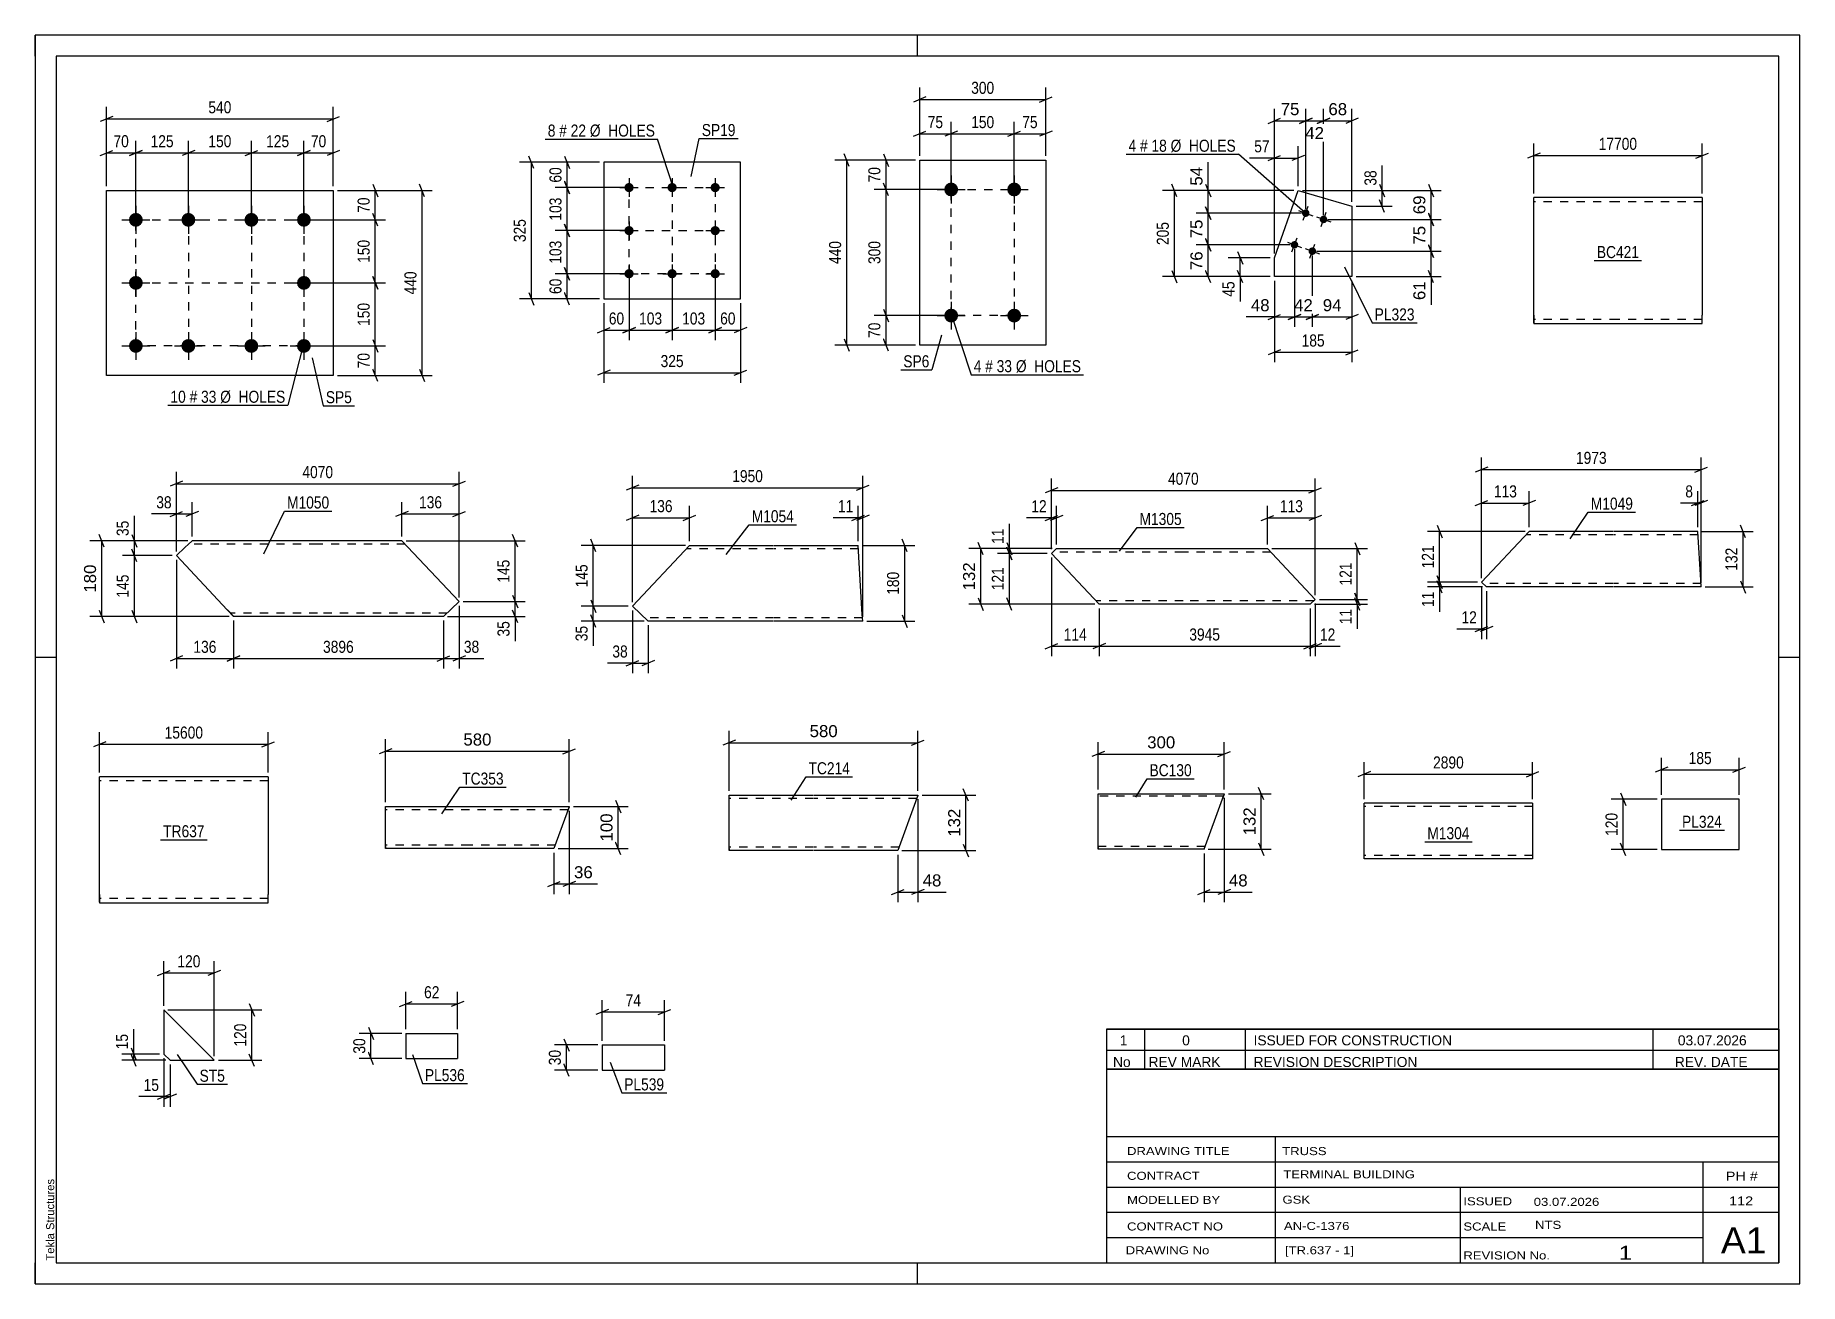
# Model space of a CAD drawing. Header units: millimetres. Extents: x 0 to 420, y 0 to 297.
import ezdxf

# ---------------------------------------------------------------- set-up
doc = ezdxf.new("R2010")
doc.units = ezdxf.units.MM
doc.linetypes.add('DXK_LINE_DOT2', pattern=[3.9198, 1.9599, -1.9599])
doc.styles.add('Arial', font='ARIAL.TTF', dxfattribs={"height": 0.2})
doc.styles.add('Arial Narrow', font='ARIALN.TTF', dxfattribs={"height": 0.2})

# ---------------------------------------------------------------- blocks, each defined once
blk = doc.blocks.new('Unknown-761554772-1128')
at = {"color": 5, "linetype": 'Continuous'}
for p, q in [((420, 297), (0, 297)), ((0, 297), (0, 0)), ((0, 292), (0, 297)), ((210, 292), (210, 297)), ((420, 0), (420, 297)), ((415, 292), (5, 292)), ((5, 292), (5, 5)), ((415, 5), (415, 292)), ((5, 149), (0, 149)), ((420, 149), (415, 149)), ((0, 0), (0, 5)), ((5, 5), (415, 5)), ((210, 0), (210, 5)), ((0, 0), (420, 0))]:
    blk.add_line(p, q, dxfattribs=at)
at = {"color": 174, "linetype": 'Continuous', "style": 'Arial'}
blk.add_text('Tekla Structures', height=1.9102, rotation=90, dxfattribs=at).set_placement((4.5, 5.5))
blk = doc.blocks.new('Unknown-761554772-12213')
at = {"color": 7, "linetype": 'Continuous'}
for p, q in [((255, 51.05), (255, 5)), ((255, 51.05), (415, 51.05)), ((415, 51), (415, 5)), ((255, 35), (415, 35)), ((295.14, 35), (295.14, 5)), ((255, 29), (415, 29)), ((397, 5.05), (397, 29.05)), ((255, 23), (415, 23)), ((339.14, 23), (339.14, 5)), ((255, 17), (415, 17)), ((255, 11), (397, 11)), ((255, 5), (415, 5))]:
    blk.add_line(p, q, dxfattribs=at)
at = {"color": 7, "style": 'Arial Narrow'}
for s, height, width, p in [('DRAWING TITLE', 1.9089, 1.425378, (259.88, 30.61)), ('TRUSS  ', 1.909, 1.425378, (296.81, 30.59)), ('CONTRACT', 1.909, 1.425378, (259.88, 24.71)), ('TERMINAL BUILDING', 1.9089, 1.425378, (297.06, 25.07)), ('MODELLED BY', 1.9089, 1.425378, (259.88, 18.98)), ('GSK', 1.909, 1.425378, (296.88, 19.04)), ('ISSUED', 1.909, 1.425378, (339.94, 18.64)), ('03.07.2026', 1.909, 1.425378, (356.69, 18.52)), ('CONTRACT NO', 1.9089, 1.425378, (259.88, 12.66)), ('AN-C-1376', 1.909, 1.425378, (297.23, 12.78)), ('SCALE', 1.909, 1.425378, (339.94, 12.65)), ('A1', 6.204, 1.25, (401.24, 7.2)), ('DRAWING No', 1.909, 1.425378, (259.56, 7)), ('[TR.637 - 1]', 1.9089, 1.425378, (297.46, 6.99)), ('1', 3.34, 1.5, (376.91, 5.68)), ('REVISION No.', 1.9089, 1.425378, (339.94, 5.77))]:
    blk.add_text(s, height=height, dxfattribs=dict(at, width=width)).set_placement(p)
at = {"color": 7, "linetype": 'Continuous', "style": 'Arial Narrow'}
for s, height, width, p in [('PH #', 2.1, 1.42538, (402.4, 24.55)), ('112', 2.1, 1.42538, (403.19, 18.65)), ('NTS', 1.909, 1.425378, (357, 13.05))]:
    blk.add_text(s, height=height, dxfattribs=dict(at, width=width)).set_placement(p)
blk = doc.blocks.new('Unknown-761554772-12214')
at = {"color": 7, "linetype": 'Continuous'}
for p, q in [((255, 60.55), (415, 60.55)), ((415, 60.55), (255, 60.55)), ((255, 60.55), (255, 55.55)), ((264, 60.55), (264, 55.55)), ((288, 60.55), (288, 55.55)), ((385, 60.55), (385, 55.55)), ((415, 60.55), (415, 55.55)), ((255, 55.55), (415, 55.55)), ((255, 55.55), (255, 51.05)), ((255, 55.55), (415, 55.55)), ((264, 55.55), (264, 51.05)), ((288, 55.55), (288, 51.05)), ((385, 55.55), (385, 51.05)), ((415, 55.55), (415, 51.05)), ((415, 51.05), (255, 51.05))]:
    blk.add_line(p, q, dxfattribs=at)
at = {"color": 7, "linetype": 'Continuous', "style": 'Arial Narrow'}
for s, height, width, p in [('1', 2.39, 1.196471, (258.16, 56.7)), ('0', 2.39, 1.196471, (273, 56.7)), ('ISSUED FOR CONSTRUCTION', 2.3861, 1.196471, (290, 56.7)), ('03.07.2026', 2.386, 1.196471, (391, 56.7)), ('No', 2.386, 1.2, (256.54, 51.55)), ('REV MARK', 2.386, 1.2, (265, 51.55)), ('REVISION DESCRIPTION', 2.3861, 1.2, (290, 51.55)), ('REV. DATE', 2.386, 1.2, (390.28, 51.55))]:
    blk.add_text(s, height=height, dxfattribs=dict(at, width=width)).set_placement(p)
blk = doc.blocks.new('Part-761554772-8452 - 8451')
at = {"color": 2, "linetype": 'Continuous'}
for p, q in [((344.27, 166.88), (355.62, 178.95)), ((375.62, 178.95), (355.62, 178.95)), ((395.72, 178.95), (375.72, 178.95)), ((396.43, 167.35), (395.72, 178.95)), ((345.47, 165.75), (344.27, 166.88)), ((375.62, 165.75), (345.47, 165.75)), ((396.53, 165.75), (375.72, 165.75)), ((396.53, 165.75), (396.43, 167.35))]:
    blk.add_line(p, q, dxfattribs=at)
at = {"color": 7, "linetype": 'DXK_LINE_DOT2'}
for p, q in [((375.62, 178.15), (354.87, 178.15)), ((395.77, 178.15), (375.72, 178.15)), ((375.62, 166.55), (344.62, 166.55)), ((396.48, 166.55), (375.72, 166.55)), ((396.48, 166.61), (396.45, 167.05)), ((396.48, 166.55), (396.48, 166.61))]:
    blk.add_line(p, q, dxfattribs=at)
blk = doc.blocks.new('Part-761554772-11138 - 11134')
at = {"color": 2, "linetype": 'Continuous'}
for p, q in [((83.37, 103.52), (83.37, 113.52)), ((83.37, 113.52), (103.37, 113.52)), ((103.47, 113.52), (127.11, 113.52)), ((127.11, 113.52), (126.53, 111.92)), ((126.53, 111.92), (123.47, 103.52)), ((103.37, 103.52), (83.37, 103.52)), ((123.47, 103.52), (103.47, 103.52))]:
    blk.add_line(p, q, dxfattribs=at)
at = {"color": 7, "linetype": 'DXK_LINE_DOT2'}
for p, q in [((127.07, 113.4), (126.53, 111.92)), ((103.37, 112.72), (83.37, 112.72)), ((126.82, 112.72), (103.47, 112.72)), ((103.37, 104.32), (83.37, 104.32)), ((83.37, 103.99), (83.37, 103.52)), ((123.77, 104.32), (103.47, 104.32))]:
    blk.add_line(p, q, dxfattribs=at)
blk = doc.blocks.new('Part-761554772-8464 - 8463')
at = {"color": 2, "linetype": 'Continuous'}
for p, q in [((336.33, 114.3), (316.33, 114.3)), ((316.33, 102.7), (316.33, 114.3)), ((356.43, 114.3), (336.43, 114.3)), ((356.43, 114.3), (356.43, 114.18)), ((356.43, 114.18), (356.43, 101.1)), ((316.33, 101.1), (316.33, 102.7)), ((336.33, 101.1), (316.33, 101.1)), ((356.43, 101.1), (336.43, 101.1))]:
    blk.add_line(p, q, dxfattribs=at)
at = {"color": 7, "linetype": 'DXK_LINE_DOT2'}
for p, q in [((336.33, 113.5), (316.33, 113.5)), ((356.43, 113.5), (336.43, 113.5)), ((316.33, 101.22), (316.33, 102.7)), ((316.33, 101.9), (316.33, 101.96)), ((336.33, 101.9), (316.33, 101.9)), ((356.43, 101.9), (336.43, 101.9)), ((356.43, 101.9), (356.43, 101.96))]:
    blk.add_line(p, q, dxfattribs=at)
blk = doc.blocks.new('Part-761554772-11155 - 11154')
at = {"color": 2, "linetype": 'Continuous'}
for p, q in [((165.2, 103.06), (165.2, 116.26)), ((165.2, 116.26), (185.2, 116.26)), ((185.3, 116.26), (210.11, 116.26)), ((209.53, 114.66), (205.3, 103.06)), ((210.11, 116.26), (209.53, 114.66)), ((185.2, 103.06), (165.2, 103.06)), ((205.3, 103.06), (185.3, 103.06))]:
    blk.add_line(p, q, dxfattribs=at)
at = {"color": 7, "linetype": 'DXK_LINE_DOT2'}
for p, q in [((185.2, 115.46), (165.2, 115.46)), ((209.82, 115.46), (185.3, 115.46)), ((210.06, 116.14), (209.53, 114.66)), ((185.2, 103.86), (165.2, 103.86)), ((165.2, 103.53), (165.2, 103.06)), ((205.59, 103.86), (185.3, 103.86))]:
    blk.add_line(p, q, dxfattribs=at)
blk = doc.blocks.new('Part-761554772-11179 - 11178')
at = {"color": 2, "linetype": 'Continuous'}
for p, q in [((253.01, 103.48), (253.01, 116.58)), ((253.01, 116.58), (283.01, 116.58)), ((278.2, 103.38), (282.57, 115.38)), ((282.97, 116.49), (282.57, 115.38)), ((283.01, 116.58), (282.97, 116.49)), ((253.01, 103.38), (253.01, 103.48)), ((278.2, 103.38), (253.01, 103.38))]:
    blk.add_line(p, q, dxfattribs=at)
at = {"color": 7, "linetype": 'DXK_LINE_DOT2'}
for p, q in [((282.79, 115.98), (253.01, 115.98)), ((282.57, 115.38), (282.88, 116.23)), ((278.42, 103.98), (253.01, 103.98)), ((253.01, 103.74), (253.01, 103.38)), ((278.24, 103.48), (278.2, 103.38))]:
    blk.add_line(p, q, dxfattribs=at)
blk = doc.blocks.new('Part-761554772-8480 - 8479')
at = {"color": 2, "linetype": 'Continuous'}
for p, q in [((142.15, 161.16), (155.75, 175.63)), ((155.75, 175.63), (175.75, 175.63)), ((175.85, 175.63), (195.85, 175.63)), ((196.86, 159.23), (195.85, 175.63)), ((145.9, 157.63), (142.15, 161.16)), ((175.75, 157.63), (145.9, 157.63)), ((196.96, 157.63), (175.85, 157.63)), ((196.96, 157.63), (196.86, 159.23))]:
    blk.add_line(p, q, dxfattribs=at)
at = {"color": 7, "linetype": 'DXK_LINE_DOT2'}
for p, q in [((175.75, 174.83), (155, 174.83)), ((195.9, 174.83), (175.85, 174.83)), ((175.75, 158.43), (145.05, 158.43)), ((196.91, 158.43), (175.85, 158.43)), ((196.91, 158.49), (196.88, 158.93)), ((196.91, 158.43), (196.91, 158.49))]:
    blk.add_line(p, q, dxfattribs=at)
blk = doc.blocks.new('Part-761554772-8445 - 8443')
at = {"color": 2, "linetype": 'Continuous'}
for p, q in [((241.89, 173.75), (243.09, 174.87)), ((253.24, 161.67), (241.89, 173.75)), ((243.09, 174.87), (273.24, 174.87)), ((273.34, 174.87), (293.34, 174.87)), ((293.34, 174.87), (304.69, 162.81)), ((273.24, 161.67), (253.24, 161.67)), ((303.48, 161.67), (273.34, 161.67)), ((304.69, 162.81), (303.48, 161.67))]:
    blk.add_line(p, q, dxfattribs=at)
at = {"color": 7, "linetype": 'DXK_LINE_DOT2'}
for p, q in [((273.24, 174.07), (242.24, 174.07)), ((294.09, 174.07), (273.34, 174.07)), ((273.24, 162.47), (252.49, 162.47)), ((304.33, 162.47), (273.34, 162.47))]:
    blk.add_line(p, q, dxfattribs=at)
blk = doc.blocks.new('Part-761554772-8473 - 8472')
at = {"color": 2, "linetype": 'Continuous'}
for p, q in [((37.33, 176.74), (35.63, 175.14)), ((67.18, 176.74), (37.33, 176.74)), ((87.28, 176.74), (67.28, 176.74)), ((87.28, 176.74), (100.89, 162.27)), ((35.63, 175.14), (33.58, 173.21)), ((45.68, 160.34), (33.58, 173.21)), ((47.18, 158.74), (45.68, 160.34)), ((97.14, 158.74), (100.89, 162.27)), ((67.18, 158.74), (47.18, 158.74)), ((97.14, 158.74), (67.28, 158.74))]:
    blk.add_line(p, q, dxfattribs=at)
at = {"color": 7, "linetype": 'DXK_LINE_DOT2'}
for p, q in [((37.33, 176.74), (36.28, 175.75)), ((67.18, 175.94), (36.48, 175.94)), ((88.04, 175.94), (67.28, 175.94)), ((47.07, 158.86), (45.68, 160.34)), ((67.18, 159.54), (46.43, 159.54)), ((97.99, 159.54), (67.28, 159.54))]:
    blk.add_line(p, q, dxfattribs=at)
blk = doc.blocks.new('Part-761554772-8519 - 8518')
at = {"color": 2, "linetype": 'Continuous'}
for p, q in [((167.84, 266.78), (135.34, 266.78)), ((135.34, 266.78), (135.34, 234.28)), ((167.84, 234.28), (167.84, 266.78)), ((135.34, 234.28), (167.84, 234.28))]:
    blk.add_line(p, q, dxfattribs=at)
blk = doc.blocks.new('Bolt-761554772-8520 - 8518')
at = {"linetype": 'Continuous'}
for points in [[(141.34, 261.88, -1), (141.34, 259.68, -1)], [(151.59, 261.88, -1), (151.59, 259.68, -1)], [(161.84, 261.88, -1), (161.84, 259.68, -1)], [(141.34, 251.63, -1), (141.34, 249.43, -1)], [(161.84, 251.63, -1), (161.84, 249.43, -1)], [(141.34, 241.38, -1), (141.34, 239.18, -1)], [(151.59, 241.38, -1), (151.59, 239.18, -1)], [(161.84, 241.38, -1), (161.84, 239.18, -1)]]:
    blk.add_hatch(color=1, dxfattribs=at).paths.add_polyline_path(points)
at = {"color": 1, "linetype": 'Continuous'}
for p, q in [((139.14, 260.78), (143.54, 260.78)), ((141.34, 262.98), (141.34, 258.58)), ((149.39, 260.78), (153.79, 260.78)), ((151.59, 262.98), (151.59, 258.58)), ((159.64, 260.78), (164.04, 260.78)), ((161.84, 262.98), (161.84, 258.58)), ((141.34, 252.73), (141.34, 248.33)), ((161.84, 252.73), (161.84, 248.33)), ((139.14, 250.53), (143.54, 250.53)), ((159.64, 250.53), (164.04, 250.53)), ((139.14, 240.28), (143.54, 240.28)), ((141.34, 242.48), (141.34, 238.08)), ((149.39, 240.28), (153.79, 240.28)), ((151.59, 242.48), (151.59, 238.08)), ((159.64, 240.28), (164.04, 240.28)), ((161.84, 242.48), (161.84, 238.08))]:
    blk.add_line(p, q, dxfattribs=at)
blk = doc.blocks.new('Part-761554772-8532 - 8531')
at = {"color": 2, "linetype": 'Continuous'}
for p, q in [((376.68, 258.4), (356.68, 258.4)), ((356.68, 230.4), (356.68, 258.4)), ((396.78, 258.4), (376.78, 258.4)), ((396.78, 258.4), (396.78, 257.16)), ((396.78, 257.16), (396.78, 230.4)), ((356.68, 230.4), (356.68, 228.4)), ((356.68, 228.4), (376.68, 228.4)), ((376.78, 228.4), (396.78, 228.4)), ((396.78, 228.4), (396.78, 230.4))]:
    blk.add_line(p, q, dxfattribs=at)
at = {"color": 7, "linetype": 'DXK_LINE_DOT2'}
for p, q in [((376.68, 257.4), (356.68, 257.4)), ((396.78, 257.4), (376.78, 257.4)), ((356.68, 228.55), (356.68, 230.4)), ((356.68, 229.4), (356.68, 229.47)), ((376.68, 229.4), (356.68, 229.4)), ((396.78, 229.4), (376.78, 229.4)), ((396.78, 229.47), (396.78, 230.01)), ((396.78, 229.4), (396.78, 229.47))]:
    blk.add_line(p, q, dxfattribs=at)
blk = doc.blocks.new('Part-761554772-8541 - 8540')
at = {"color": 2, "linetype": 'Continuous'}
for p, q in [((210.52, 223.32), (210.52, 267.32)), ((210.52, 267.32), (240.52, 267.32)), ((240.52, 267.32), (240.52, 223.32)), ((240.52, 223.32), (210.52, 223.32))]:
    blk.add_line(p, q, dxfattribs=at)
blk = doc.blocks.new('Bolt-761554772-8542 - 8540')
at = {"linetype": 'Continuous'}
for points in [[(218.02, 261.97, -1), (218.02, 258.67, -1)], [(233.02, 261.97, -1), (233.02, 258.67, -1)], [(218.02, 231.97, -1), (218.02, 228.67, -1)], [(233.02, 231.97, -1), (233.02, 228.67, -1)]]:
    blk.add_hatch(color=1, dxfattribs=at).paths.add_polyline_path(points)
at = {"color": 1, "linetype": 'Continuous'}
for p, q in [((218.02, 263.62), (218.02, 257.02)), ((233.02, 263.62), (233.02, 257.02)), ((214.72, 260.32), (221.32, 260.32)), ((229.72, 260.32), (236.32, 260.32)), ((218.02, 233.62), (218.02, 227.02)), ((233.02, 233.62), (233.02, 227.02)), ((214.72, 230.32), (221.32, 230.32)), ((229.72, 230.32), (236.32, 230.32))]:
    blk.add_line(p, q, dxfattribs=at)
blk = doc.blocks.new('Part-761554772-8550 - 8549')
at = {"color": 2, "linetype": 'Continuous'}
for p, q in [((16.94, 216.1), (16.94, 260.1)), ((16.94, 260.1), (70.94, 260.1)), ((70.94, 260.1), (70.94, 216.1)), ((70.94, 216.1), (16.94, 216.1))]:
    blk.add_line(p, q, dxfattribs=at)
blk = doc.blocks.new('Bolt-761554772-8551 - 8549')
at = {"linetype": 'Continuous'}
for points in [[(23.94, 254.75, -1), (23.94, 251.45, -1)], [(36.44, 254.75, -1), (36.44, 251.45, -1)], [(51.44, 254.75, -1), (51.44, 251.45, -1)], [(63.94, 254.75, -1), (63.94, 251.45, -1)], [(23.94, 239.75, -1), (23.94, 236.45, -1)], [(63.94, 239.75, -1), (63.94, 236.45, -1)], [(23.94, 224.75, -1), (23.94, 221.45, -1)], [(36.44, 224.75, -1), (36.44, 221.45, -1)], [(51.44, 224.75, -1), (51.44, 221.45, -1)], [(63.94, 224.75, -1), (63.94, 221.45, -1)]]:
    blk.add_hatch(color=1, dxfattribs=at).paths.add_polyline_path(points)
at = {"color": 1, "linetype": 'Continuous'}
for p, q in [((23.94, 256.4), (23.94, 249.8)), ((36.44, 256.4), (36.44, 249.8)), ((51.44, 256.4), (51.44, 249.8)), ((63.94, 256.4), (63.94, 249.8)), ((20.64, 253.1), (27.24, 253.1)), ((33.14, 253.1), (39.74, 253.1)), ((48.14, 253.1), (54.74, 253.1)), ((60.64, 253.1), (67.24, 253.1)), ((23.94, 241.4), (23.94, 234.8)), ((63.94, 241.4), (63.94, 234.8)), ((20.64, 238.1), (27.24, 238.1)), ((60.64, 238.1), (67.24, 238.1)), ((20.64, 223.1), (27.24, 223.1)), ((23.94, 226.4), (23.94, 219.8)), ((33.14, 223.1), (39.74, 223.1)), ((36.44, 226.4), (36.44, 219.8)), ((48.14, 223.1), (54.74, 223.1)), ((51.44, 226.4), (51.44, 219.8)), ((60.64, 223.1), (67.24, 223.1)), ((63.94, 226.4), (63.94, 219.8))]:
    blk.add_line(p, q, dxfattribs=at)
blk = doc.blocks.new('Part-761554772-8559 - 8558')
at = {"color": 2, "linetype": 'Continuous'}
for p, q in [((42.58, 53.14), (30.58, 65.14)), ((30.58, 65.14), (30.58, 54.64)), ((30.58, 54.64), (32.08, 53.14)), ((32.08, 53.14), (42.58, 53.14))]:
    blk.add_line(p, q, dxfattribs=at)
blk = doc.blocks.new('Part-761554772-8597 - 8596')
at = {"color": 2, "linetype": 'Continuous'}
for p, q in [((387.08, 115.27), (387.08, 103.27)), ((405.56, 115.27), (387.08, 115.27)), ((405.56, 103.27), (405.56, 115.27)), ((387.08, 103.27), (405.56, 103.27))]:
    blk.add_line(p, q, dxfattribs=at)
blk = doc.blocks.new('Part-761554772-8611 - 8610')
at = {"color": 2, "linetype": 'Continuous'}
for p, q in [((88.22, 59.56), (88.22, 53.56)), ((88.22, 59.56), (100.53, 59.56)), ((100.53, 59.56), (100.53, 53.56)), ((88.22, 53.56), (100.53, 53.56))]:
    blk.add_line(p, q, dxfattribs=at)
blk = doc.blocks.new('Part-761554772-8619 - 8618')
at = {"color": 2, "linetype": 'Continuous'}
for p, q in [((134.92, 56.79), (134.92, 50.79)), ((134.92, 56.79), (149.79, 56.79)), ((149.79, 56.79), (149.79, 50.79)), ((134.92, 50.79), (149.79, 50.79))]:
    blk.add_line(p, q, dxfattribs=at)
blk = doc.blocks.new('Part-761554772-8635 - 8634')
at = {"color": 2, "linetype": 'Continuous'}
for p, q in [((35.32, 120.61), (15.32, 120.61)), ((15.32, 92.61), (15.32, 120.61)), ((55.42, 120.61), (35.42, 120.61)), ((55.42, 120.61), (55.42, 119.38)), ((55.42, 119.38), (55.42, 92.61)), ((15.32, 92.61), (15.32, 90.61)), ((55.42, 90.61), (55.42, 92.61)), ((15.32, 90.61), (35.32, 90.61)), ((35.42, 90.61), (55.42, 90.61))]:
    blk.add_line(p, q, dxfattribs=at)
at = {"color": 7, "linetype": 'DXK_LINE_DOT2'}
for p, q in [((35.32, 119.61), (15.32, 119.61)), ((55.42, 119.61), (35.42, 119.61)), ((15.32, 90.77), (15.32, 92.61)), ((15.32, 91.61), (15.32, 91.69)), ((35.32, 91.61), (15.32, 91.61)), ((55.42, 91.61), (35.42, 91.61)), ((55.42, 91.69), (55.42, 92.23)), ((55.42, 91.61), (55.42, 91.69))]:
    blk.add_line(p, q, dxfattribs=at)
blk = doc.blocks.new('Bolt-761554772-8649 - 8647')
at = {"linetype": 'Continuous'}
for points in [[(302.72, 255.54, -1), (302.11, 253.85, -1)], [(306.96, 254.04, -1), (306.35, 252.34, -1)], [(300.04, 248, -1), (299.44, 246.31, -1)], [(304.28, 246.5, -1), (303.68, 244.8, -1)]]:
    blk.add_hatch(color=1, dxfattribs=at).paths.add_polyline_path(points)
at = {"color": 1, "linetype": 'Continuous'}
for p, q in [((301.81, 253), (303.02, 256.39)), ((300.72, 255.3), (304.11, 254.09)), ((304.96, 253.79), (308.35, 252.59)), ((306.05, 251.49), (307.26, 254.89)), ((299.14, 245.46), (300.34, 248.85)), ((298.04, 247.76), (301.44, 246.55)), ((302.28, 246.25), (305.68, 245.05)), ((303.38, 243.95), (304.58, 247.35))]:
    blk.add_line(p, q, dxfattribs=at)
blk = doc.blocks.new('Part-761554772-8648 - 8647')
at = {"color": 2, "linetype": 'Continuous'}
for p, q in [((294.94, 244.08), (300.62, 260.11)), ((300.62, 260.11), (313.42, 256.35)), ((313.42, 256.35), (313.42, 239.58)), ((294.94, 239.58), (294.94, 244.08)), ((313.42, 239.58), (294.94, 239.58))]:
    blk.add_line(p, q, dxfattribs=at)
blk = doc.blocks.new('Rectangle-761554772-10315 - 8518')
at = {"color": 1, "linetype": 'DXK_LINE_DOT2'}
blk.add_lwpolyline([(141.34, 260.78), (161.84, 260.78), (161.84, 240.28), (141.34, 240.28), (141.34, 260.78)], close=True, dxfattribs=at)
blk = doc.blocks.new('Rectangle-761554772-10495 - 8540')
at = {"color": 1, "linetype": 'DXK_LINE_DOT2'}
blk.add_lwpolyline([(218.02, 260.32), (233.02, 260.32), (233.02, 230.32), (218.02, 230.32), (218.02, 260.32)], close=True, dxfattribs=at)
blk = doc.blocks.new('Rectangle-761554772-10305 - 8549')
at = {"color": 1, "linetype": 'DXK_LINE_DOT2'}
blk.add_lwpolyline([(23.94, 253.1), (63.94, 253.1), (63.94, 223.1), (23.94, 223.1), (23.94, 253.1)], close=True, dxfattribs=at)
blk = doc.blocks.new('Line-761554772-10353 - 8518')
at = {"color": 1, "linetype": 'DXK_LINE_DOT2'}
blk.add_line((151.59, 260.78), (151.59, 240.28), dxfattribs=at)
blk = doc.blocks.new('Line-761554772-10332 - 8549')
at = {"color": 1, "linetype": 'DXK_LINE_DOT2'}
blk.add_line((36.44, 253.1), (36.44, 223.1), dxfattribs=at)
blk = doc.blocks.new('Line-761554772-10360 - 8518')
at = {"color": 1, "linetype": 'DXK_LINE_DOT2'}
blk.add_line((141.34, 250.53), (164.04, 250.53), dxfattribs=at)
blk = doc.blocks.new('Line-761554772-10339 - 8549')
at = {"color": 1, "linetype": 'DXK_LINE_DOT2'}
blk.add_line((51.44, 253.1), (51.44, 223.1), dxfattribs=at)
blk = doc.blocks.new('Line-761554772-10346 - 8549')
at = {"color": 1, "linetype": 'DXK_LINE_DOT2'}
blk.add_line((23.94, 238.1), (63.94, 238.1), dxfattribs=at)
blk = doc.blocks.new('StraightDimension-761554772-8728 - 8451')
at = {"color": 7, "linetype": 'Continuous'}
for p, q in [((345.77, 194.29), (342.77, 193.09)), ((344.27, 167.88), (344.27, 196.54)), ((344.27, 193.69), (396.53, 193.69)), ((395.03, 193.09), (398.03, 194.29)), ((396.53, 166.75), (396.53, 196.54))]:
    blk.add_line(p, q, dxfattribs=at)
at = {"color": 0}
blk.add_wipeout([(374.66, 194.44), (374.66, 198.64), (366.14, 198.64), (366.14, 194.44)], dxfattribs=at)
at = {"color": 3, "style": 'Arial Narrow'}
blk.add_text('1973', height=2.863, dxfattribs=at).set_placement((366.74, 195.04))
blk = doc.blocks.new('StraightDimension-761554772-8702 - 8451')
at = {"color": 7, "linetype": 'Continuous'}
for p, q in [((394.22, 185.12), (397.22, 186.32)), ((398.03, 186.32), (395.03, 185.12)), ((395.72, 179.95), (395.72, 188.57)), ((395.72, 185.72), (396.53, 185.72)), ((396.53, 166.75), (396.53, 188.57))]:
    blk.add_line(p, q, dxfattribs=at)
at = {"color": 0}
blk.add_wipeout([(395.2, 186.47), (395.2, 190.67), (392.17, 190.67), (392.17, 186.47)], dxfattribs=at)
at = {"color": 7, "linetype": 'Continuous'}
blk.add_line((395.72, 185.72), (391.64, 185.72), dxfattribs=at)
blk.add_line((395.72, 185.72), (391.64, 185.72), dxfattribs=at)
at = {"color": 3, "style": 'Arial Narrow'}
blk.add_text('8', height=2.86, dxfattribs=at).set_placement((392.77, 187.07))
blk = doc.blocks.new('StraightDimension-761554772-8722 - 8451')
at = {"color": 7, "linetype": 'Continuous'}
for p, q in [((396.72, 178.95), (408.93, 178.95)), ((407.13, 177.45), (405.93, 180.45)), ((406.53, 165.75), (406.53, 178.95)), ((397.53, 165.75), (408.93, 165.75)), ((405.93, 167.25), (407.13, 164.25))]:
    blk.add_line(p, q, dxfattribs=at)
at = {"color": 0}
blk.add_wipeout([(405.78, 175.69), (401.58, 175.69), (401.58, 169.01), (405.78, 169.01)], dxfattribs=at)
at = {"color": 3, "style": 'Arial Narrow'}
blk.add_text('132', height=2.863, rotation=90.0002, dxfattribs=at).set_placement((405.18, 169.61))
blk = doc.blocks.new('StraightDimension-761554772-8706 - 8451')
at = {"color": 7, "linetype": 'Continuous'}
for p, q in [((342.77, 185.12), (345.77, 186.32)), ((344.27, 167.88), (344.27, 188.57)), ((344.27, 185.72), (355.62, 185.72)), ((357.12, 186.32), (354.12, 185.12)), ((355.62, 179.95), (355.62, 188.57))]:
    blk.add_line(p, q, dxfattribs=at)
at = {"color": 0}
blk.add_wipeout([(353.29, 186.47), (353.29, 190.67), (346.6, 190.67), (346.6, 186.47)], dxfattribs=at)
at = {"color": 3, "style": 'Arial Narrow'}
blk.add_text('113', height=2.863, dxfattribs=at).set_placement((347.2, 187.07))
blk = doc.blocks.new('StraightDimension-761554772-8710 - 8451')
at = {"color": 7, "linetype": 'Continuous'}
for p, q in [((344.27, 165.88), (344.27, 153.35)), ((345.47, 164.75), (345.47, 153.35)), ((342.77, 155.15), (345.77, 156.35)), ((346.97, 156.35), (343.97, 155.15)), ((344.27, 155.75), (345.47, 155.75))]:
    blk.add_line(p, q, dxfattribs=at)
at = {"color": 0}
blk.add_wipeout([(343.75, 156.5), (343.75, 160.7), (338.89, 160.7), (338.89, 156.5)], dxfattribs=at)
at = {"color": 7, "linetype": 'Continuous'}
blk.add_line((344.27, 155.75), (338.36, 155.75), dxfattribs=at)
blk.add_line((344.27, 155.75), (338.36, 155.75), dxfattribs=at)
at = {"color": 3, "style": 'Arial Narrow'}
blk.add_text('12', height=2.863, dxfattribs=at).set_placement((339.49, 157.1))
blk = doc.blocks.new('StraightDimension-761554772-11043 - 8451')
at = {"color": 7, "linetype": 'Continuous'}
for p, q in [((354.62, 178.95), (331.42, 178.95)), ((333.67, 180.45), (334.87, 177.45)), ((334.27, 166.88), (334.27, 178.95)), ((334.87, 165.38), (333.67, 168.38)), ((343.27, 166.88), (331.42, 166.88))]:
    blk.add_line(p, q, dxfattribs=at)
at = {"color": 0}
blk.add_wipeout([(333.52, 176.26), (329.32, 176.26), (329.32, 169.58), (333.52, 169.58)], dxfattribs=at)
at = {"color": 3, "style": 'Arial Narrow'}
blk.add_text('121', height=2.863, rotation=90.0002, dxfattribs=at).set_placement((332.92, 170.18))
blk = doc.blocks.new('StraightDimension-761554772-11044 - 8451')
at = {"color": 7, "linetype": 'Continuous'}
for p, q in [((333.67, 168.38), (334.87, 165.38)), ((343.27, 166.88), (331.42, 166.88)), ((344.47, 165.75), (331.42, 165.75)), ((334.87, 164.25), (333.67, 167.25)), ((334.27, 165.75), (334.27, 166.88))]:
    blk.add_line(p, q, dxfattribs=at)
at = {"color": 0}
blk.add_wipeout([(333.52, 165.23), (329.32, 165.23), (329.32, 160.37), (333.52, 160.37)], dxfattribs=at)
at = {"color": 7, "linetype": 'Continuous'}
blk.add_line((334.27, 165.75), (334.27, 159.85), dxfattribs=at)
blk.add_line((334.27, 165.75), (334.27, 159.85), dxfattribs=at)
at = {"color": 3, "style": 'Arial Narrow'}
blk.add_text('11', height=2.863, rotation=90.0002, dxfattribs=at).set_placement((332.92, 160.97))
blk = doc.blocks.new('StraightDimension-761554772-11194 - 11134')
at = {"color": 7, "linetype": 'Continuous'}
for p, q in [((84.87, 127.28), (81.87, 126.08)), ((83.37, 114.52), (83.37, 129.53)), ((83.37, 126.68), (127.11, 126.68)), ((125.61, 126.08), (128.61, 127.28)), ((127.11, 114.52), (127.11, 129.53))]:
    blk.add_line(p, q, dxfattribs=at)
at = {"color": 0}
blk.add_wipeout([(109.18, 127.43), (109.18, 131.63), (101.31, 131.63), (101.31, 127.43)], dxfattribs=at)
at = {"color": 3, "style": 'Arial'}
blk.add_text('580', height=2.865, dxfattribs=at).set_placement((101.91, 128.03))
blk = doc.blocks.new('StraightDimension-761554772-11205 - 11134')
at = {"color": 7, "linetype": 'Continuous'}
for p, q in [((127.11, 112.52), (127.11, 92.71)), ((123.47, 102.52), (123.47, 92.71)), ((121.97, 94.51), (124.97, 95.71)), ((123.47, 95.11), (127.11, 95.11)), ((128.61, 95.71), (125.61, 94.51))]:
    blk.add_line(p, q, dxfattribs=at)
at = {"color": 0}
blk.add_wipeout([(133.29, 95.86), (133.29, 100.06), (127.64, 100.06), (127.64, 95.86)], dxfattribs=at)
at = {"color": 7, "linetype": 'Continuous'}
blk.add_line((127.11, 95.11), (133.81, 95.11), dxfattribs=at)
blk.add_line((127.11, 95.11), (133.81, 95.11), dxfattribs=at)
at = {"color": 3, "style": 'Arial'}
blk.add_text('36', height=2.865, dxfattribs=at).set_placement((128.24, 96.46))
blk = doc.blocks.new('StraightDimension-761554772-11232 - 11134')
at = {"color": 7, "linetype": 'Continuous'}
for p, q in [((128.11, 113.52), (141.15, 113.52)), ((138.15, 115.02), (139.35, 112.02)), ((138.75, 103.52), (138.75, 113.52)), ((139.35, 102.02), (138.15, 105.02)), ((124.47, 103.52), (141.15, 103.52))]:
    blk.add_line(p, q, dxfattribs=at)
at = {"color": 0}
blk.add_wipeout([(138, 112.46), (133.8, 112.46), (133.8, 104.59), (138, 104.59)], dxfattribs=at)
at = {"color": 3, "style": 'Arial'}
blk.add_text('100', height=2.865, rotation=90.0002, dxfattribs=at).set_placement((137.4, 105.19))
blk = doc.blocks.new('StraightDimension-761554772-8732 - 8463')
at = {"color": 7, "linetype": 'Continuous'}
for p, q in [((317.83, 121.82), (314.83, 120.62)), ((316.33, 115.3), (316.33, 124.07)), ((354.93, 120.62), (357.93, 121.82)), ((356.43, 115.3), (356.43, 124.07)), ((316.33, 121.22), (356.43, 121.22))]:
    blk.add_line(p, q, dxfattribs=at)
at = {"color": 0}
blk.add_wipeout([(340.64, 121.97), (340.64, 126.17), (332.13, 126.17), (332.13, 121.97)], dxfattribs=at)
at = {"color": 3, "style": 'Arial Narrow'}
blk.add_text('2890', height=2.863, dxfattribs=at).set_placement((332.73, 122.57))
blk = doc.blocks.new('StraightDimension-761554772-11257 - 11154')
at = {"color": 7, "linetype": 'Continuous'}
for p, q in [((165.2, 117.26), (165.2, 131.53)), ((210.11, 117.26), (210.11, 131.53)), ((166.7, 129.28), (163.7, 128.08)), ((165.2, 128.68), (210.11, 128.68)), ((208.61, 128.08), (211.61, 129.28))]:
    blk.add_line(p, q, dxfattribs=at)
at = {"color": 0}
blk.add_wipeout([(191.59, 129.43), (191.59, 133.63), (183.72, 133.63), (183.72, 129.43)], dxfattribs=at)
at = {"color": 3, "style": 'Arial'}
blk.add_text('580', height=2.865, dxfattribs=at).set_placement((184.32, 130.03))
blk = doc.blocks.new('StraightDimension-761554772-11270 - 11154')
at = {"color": 7, "linetype": 'Continuous'}
for p, q in [((210.11, 115.26), (210.11, 90.77)), ((205.3, 102.06), (205.3, 90.77)), ((203.8, 92.57), (206.8, 93.77)), ((205.3, 93.17), (210.11, 93.17)), ((211.61, 93.77), (208.61, 92.57))]:
    blk.add_line(p, q, dxfattribs=at)
at = {"color": 0}
blk.add_wipeout([(216.28, 93.92), (216.28, 98.12), (210.63, 98.12), (210.63, 93.92)], dxfattribs=at)
at = {"color": 7, "linetype": 'Continuous'}
blk.add_line((210.11, 93.17), (216.81, 93.17), dxfattribs=at)
blk.add_line((210.11, 93.17), (216.81, 93.17), dxfattribs=at)
at = {"color": 3, "style": 'Arial'}
blk.add_text('48', height=2.865, dxfattribs=at).set_placement((211.23, 94.52))
blk = doc.blocks.new('StraightDimension-761554772-11295 - 11154')
at = {"color": 7, "linetype": 'Continuous'}
for p, q in [((222.11, 114.76), (220.91, 117.76)), ((211.11, 116.26), (223.91, 116.26)), ((221.51, 103.06), (221.51, 116.26)), ((206.3, 103.06), (223.91, 103.06)), ((220.91, 104.56), (222.11, 101.56))]:
    blk.add_line(p, q, dxfattribs=at)
at = {"color": 0}
blk.add_wipeout([(220.76, 113.6), (216.56, 113.6), (216.56, 105.73), (220.76, 105.73)], dxfattribs=at)
at = {"color": 3, "style": 'Arial'}
blk.add_text('132', height=2.865, rotation=90.0002, dxfattribs=at).set_placement((220.16, 106.33))
blk = doc.blocks.new('StraightDimension-761554772-11357 - 11178')
at = {"color": 7, "linetype": 'Continuous'}
for p, q in [((283.01, 115.58), (283.01, 90.77)), ((278.2, 102.38), (278.2, 90.77)), ((276.7, 92.57), (279.7, 93.77)), ((278.2, 93.17), (283.01, 93.17)), ((284.51, 93.77), (281.51, 92.57))]:
    blk.add_line(p, q, dxfattribs=at)
at = {"color": 0}
blk.add_wipeout([(289.18, 93.92), (289.18, 98.12), (283.53, 98.12), (283.53, 93.92)], dxfattribs=at)
at = {"color": 7, "linetype": 'Continuous'}
blk.add_line((283.01, 93.17), (289.7, 93.17), dxfattribs=at)
blk.add_line((283.01, 93.17), (289.7, 93.17), dxfattribs=at)
at = {"color": 3, "style": 'Arial'}
blk.add_text('48', height=2.865, dxfattribs=at).set_placement((284.13, 94.52))
blk = doc.blocks.new('StraightDimension-761554772-11320 - 11178')
at = {"color": 7, "linetype": 'Continuous'}
for p, q in [((254.51, 126.61), (251.51, 125.41)), ((253.01, 117.58), (253.01, 128.86)), ((253.01, 126.01), (283.01, 126.01)), ((281.51, 125.41), (284.51, 126.61)), ((283.01, 117.58), (283.01, 128.86))]:
    blk.add_line(p, q, dxfattribs=at)
at = {"color": 0}
blk.add_wipeout([(271.94, 126.76), (271.94, 130.96), (264.07, 130.96), (264.07, 126.76)], dxfattribs=at)
at = {"color": 3, "style": 'Arial'}
blk.add_text('300', height=2.865, dxfattribs=at).set_placement((264.67, 127.36))
blk = doc.blocks.new('StraightDimension-761554772-11332 - 11178')
at = {"color": 7, "linetype": 'Continuous'}
for p, q in [((292.41, 115.08), (291.21, 118.08)), ((284.01, 116.58), (294.21, 116.58)), ((291.81, 103.38), (291.81, 116.58)), ((279.2, 103.38), (294.21, 103.38)), ((291.21, 104.88), (292.41, 101.88))]:
    blk.add_line(p, q, dxfattribs=at)
at = {"color": 0}
blk.add_wipeout([(291.06, 113.92), (286.86, 113.92), (286.86, 106.05), (291.06, 106.05)], dxfattribs=at)
at = {"color": 3, "style": 'Arial'}
blk.add_text('132', height=2.865, rotation=90.0002, dxfattribs=at).set_placement((290.46, 106.65))
blk = doc.blocks.new('StraightDimension-761554772-8785 - 8479')
at = {"color": 7, "linetype": 'Continuous'}
for p, q in [((141.15, 161.16), (129.97, 161.16)), ((132.22, 162.66), (133.42, 159.66)), ((132.82, 157.63), (132.82, 161.16)), ((144.9, 157.63), (129.97, 157.63)), ((133.42, 156.13), (132.22, 159.13))]:
    blk.add_line(p, q, dxfattribs=at)
at = {"color": 0}
blk.add_wipeout([(132.07, 157.11), (127.87, 157.11), (127.87, 152.25), (132.07, 152.25)], dxfattribs=at)
at = {"color": 7, "linetype": 'Continuous'}
blk.add_line((132.82, 157.63), (132.82, 151.73), dxfattribs=at)
blk.add_line((132.82, 157.63), (132.82, 151.73), dxfattribs=at)
at = {"color": 3, "style": 'Arial Narrow'}
blk.add_text('35', height=2.863, rotation=90.0002, dxfattribs=at).set_placement((131.47, 152.85))
blk = doc.blocks.new('StraightDimension-761554772-8798 - 8479')
at = {"color": 7, "linetype": 'Continuous'}
for p, q in [((143.65, 189.95), (140.65, 188.75)), ((142.15, 162.16), (142.15, 192.2)), ((142.15, 189.35), (196.96, 189.35)), ((195.46, 188.75), (198.46, 189.95)), ((196.96, 158.63), (196.96, 192.2))]:
    blk.add_line(p, q, dxfattribs=at)
at = {"color": 0}
blk.add_wipeout([(173.81, 190.1), (173.81, 194.3), (165.3, 194.3), (165.3, 190.1)], dxfattribs=at)
at = {"color": 3, "style": 'Arial Narrow'}
blk.add_text('1950', height=2.863, dxfattribs=at).set_placement((165.9, 190.7))
blk = doc.blocks.new('StraightDimension-761554772-8780 - 8479')
at = {"color": 7, "linetype": 'Continuous'}
for p, q in [((142.15, 160.16), (142.15, 145.23)), ((145.9, 156.63), (145.9, 145.23)), ((140.65, 147.03), (143.65, 148.23)), ((142.15, 147.63), (145.9, 147.63)), ((147.4, 148.23), (144.4, 147.03))]:
    blk.add_line(p, q, dxfattribs=at)
at = {"color": 0}
blk.add_wipeout([(141.62, 148.38), (141.62, 152.58), (136.77, 152.58), (136.77, 148.38)], dxfattribs=at)
at = {"color": 7, "linetype": 'Continuous'}
blk.add_line((142.15, 147.63), (136.24, 147.63), dxfattribs=at)
blk.add_line((142.15, 147.63), (136.24, 147.63), dxfattribs=at)
at = {"color": 3, "style": 'Arial Narrow'}
blk.add_text('38', height=2.863, dxfattribs=at).set_placement((137.37, 148.98))
blk = doc.blocks.new('StraightDimension-761554772-8772 - 8479')
at = {"color": 7, "linetype": 'Continuous'}
for p, q in [((195.85, 176.63), (195.85, 185.05)), ((196.96, 158.63), (196.96, 185.05)), ((194.35, 181.6), (197.35, 182.8)), ((198.46, 182.8), (195.46, 181.6)), ((195.85, 182.2), (196.96, 182.2))]:
    blk.add_line(p, q, dxfattribs=at)
at = {"color": 0}
blk.add_wipeout([(195.33, 182.95), (195.33, 187.15), (190.47, 187.15), (190.47, 182.95)], dxfattribs=at)
at = {"color": 7, "linetype": 'Continuous'}
blk.add_line((195.85, 182.2), (189.95, 182.2), dxfattribs=at)
blk.add_line((195.85, 182.2), (189.95, 182.2), dxfattribs=at)
at = {"color": 3, "style": 'Arial Narrow'}
blk.add_text('11', height=2.863, dxfattribs=at).set_placement((191.07, 183.55))
blk = doc.blocks.new('StraightDimension-761554772-8792 - 8479')
at = {"color": 7, "linetype": 'Continuous'}
for p, q in [((207.56, 174.13), (206.36, 177.13)), ((196.85, 175.63), (209.36, 175.63)), ((206.96, 157.63), (206.96, 175.63)), ((197.96, 157.63), (209.36, 157.63)), ((206.36, 159.13), (207.56, 156.13))]:
    blk.add_line(p, q, dxfattribs=at)
at = {"color": 0}
blk.add_wipeout([(206.21, 169.97), (202.01, 169.97), (202.01, 163.29), (206.21, 163.29)], dxfattribs=at)
at = {"color": 3, "style": 'Arial Narrow'}
blk.add_text('180', height=2.863, rotation=90.0002, dxfattribs=at).set_placement((205.61, 163.89))
blk = doc.blocks.new('StraightDimension-761554772-8784 - 8479')
at = {"color": 7, "linetype": 'Continuous'}
for p, q in [((133.42, 174.13), (132.22, 177.13)), ((154.75, 175.63), (129.97, 175.63)), ((132.82, 161.16), (132.82, 175.63)), ((141.15, 161.16), (129.97, 161.16)), ((132.22, 162.66), (133.42, 159.66))]:
    blk.add_line(p, q, dxfattribs=at)
at = {"color": 0}
blk.add_wipeout([(132.07, 171.74), (127.87, 171.74), (127.87, 165.06), (132.07, 165.06)], dxfattribs=at)
at = {"color": 3, "style": 'Arial Narrow'}
blk.add_text('145', height=2.863, rotation=90.0002, dxfattribs=at).set_placement((131.47, 165.66))
blk = doc.blocks.new('StraightDimension-761554772-8776 - 8479')
at = {"color": 7, "linetype": 'Continuous'}
for p, q in [((142.15, 162.16), (142.15, 185.05)), ((155.75, 176.63), (155.75, 185.05)), ((143.65, 182.8), (140.65, 181.6)), ((142.15, 182.2), (155.75, 182.2)), ((154.25, 181.6), (157.25, 182.8))]:
    blk.add_line(p, q, dxfattribs=at)
at = {"color": 0}
blk.add_wipeout([(152.29, 182.95), (152.29, 187.15), (145.61, 187.15), (145.61, 182.95)], dxfattribs=at)
at = {"color": 3, "style": 'Arial Narrow'}
blk.add_text('136', height=2.863, dxfattribs=at).set_placement((146.21, 183.55))
blk = doc.blocks.new('StraightDimension-761554772-8678 - 8443')
at = {"color": 7, "linetype": 'Continuous'}
for p, q in [((241.89, 174.75), (241.89, 185.04)), ((243.09, 175.87), (243.09, 185.04)), ((240.39, 181.59), (243.39, 182.79)), ((244.59, 182.79), (241.59, 181.59)), ((241.89, 182.19), (243.09, 182.19))]:
    blk.add_line(p, q, dxfattribs=at)
at = {"color": 0}
blk.add_wipeout([(241.36, 182.94), (241.36, 187.14), (236.5, 187.14), (236.5, 182.94)], dxfattribs=at)
at = {"color": 7, "linetype": 'Continuous'}
blk.add_line((241.89, 182.19), (235.98, 182.19), dxfattribs=at)
blk.add_line((241.89, 182.19), (235.98, 182.19), dxfattribs=at)
at = {"color": 3, "style": 'Arial Narrow'}
blk.add_text('12', height=2.863, dxfattribs=at).set_placement((237.1, 183.54))
blk = doc.blocks.new('StraightDimension-761554772-10831 - 8443')
at = {"color": 7, "linetype": 'Continuous'}
for p, q in [((294.34, 174.87), (317.09, 174.87)), ((314.09, 176.37), (315.29, 173.37)), ((314.69, 162.81), (314.69, 174.87)), ((315.29, 161.31), (314.09, 164.31)), ((305.69, 162.81), (317.09, 162.81))]:
    blk.add_line(p, q, dxfattribs=at)
at = {"color": 0}
blk.add_wipeout([(313.94, 172.18), (309.74, 172.18), (309.74, 165.5), (313.94, 165.5)], dxfattribs=at)
at = {"color": 3, "style": 'Arial Narrow'}
blk.add_text('121', height=2.863, rotation=90.0002, dxfattribs=at).set_placement((313.34, 166.1))
blk = doc.blocks.new('StraightDimension-761554772-8698 - 8443')
at = {"color": 7, "linetype": 'Continuous'}
for p, q in [((243.39, 189.33), (240.39, 188.13)), ((241.89, 174.75), (241.89, 191.58)), ((303.19, 188.13), (306.19, 189.33)), ((304.69, 163.81), (304.69, 191.58)), ((241.89, 188.73), (304.69, 188.73))]:
    blk.add_line(p, q, dxfattribs=at)
at = {"color": 0}
blk.add_wipeout([(277.54, 189.48), (277.54, 193.68), (269.03, 193.68), (269.03, 189.48)], dxfattribs=at)
at = {"color": 3, "style": 'Arial Narrow'}
blk.add_text('4070', height=2.863, dxfattribs=at).set_placement((269.63, 190.08))
blk = doc.blocks.new('StraightDimension-761554772-8674 - 8443')
at = {"color": 7, "linetype": 'Continuous'}
for p, q in [((293.34, 175.87), (293.34, 185.04)), ((304.69, 163.81), (304.69, 185.04)), ((291.84, 181.59), (294.84, 182.79)), ((293.34, 182.19), (304.69, 182.19)), ((306.19, 182.79), (303.19, 181.59))]:
    blk.add_line(p, q, dxfattribs=at)
at = {"color": 0}
blk.add_wipeout([(302.35, 182.94), (302.35, 187.14), (295.67, 187.14), (295.67, 182.94)], dxfattribs=at)
at = {"color": 3, "style": 'Arial Narrow'}
blk.add_text('113', height=2.863, dxfattribs=at).set_placement((296.27, 183.54))
blk = doc.blocks.new('StraightDimension-761554772-10748 - 8443')
at = {"color": 7, "linetype": 'Continuous'}
for p, q in [((242.09, 174.87), (229.04, 174.87)), ((240.89, 173.75), (229.04, 173.75)), ((231.29, 176.37), (232.49, 173.37)), ((232.49, 172.25), (231.29, 175.25)), ((231.89, 173.75), (231.89, 174.87))]:
    blk.add_line(p, q, dxfattribs=at)
at = {"color": 0}
blk.add_wipeout([(231.14, 180.26), (226.94, 180.26), (226.94, 175.4), (231.14, 175.4)], dxfattribs=at)
at = {"color": 7, "linetype": 'Continuous'}
blk.add_line((231.89, 174.87), (231.89, 180.78), dxfattribs=at)
blk.add_line((231.89, 174.87), (231.89, 180.78), dxfattribs=at)
at = {"color": 3, "style": 'Arial Narrow'}
blk.add_text('11', height=2.863, rotation=90.0002, dxfattribs=at).set_placement((230.54, 176))
blk = doc.blocks.new('StraightDimension-761554772-10749 - 8443')
at = {"color": 7, "linetype": 'Continuous'}
for p, q in [((240.89, 173.75), (229.04, 173.75)), ((231.29, 175.25), (232.49, 172.25)), ((231.89, 161.67), (231.89, 173.75)), ((252.24, 161.67), (229.04, 161.67)), ((232.49, 160.17), (231.29, 163.17))]:
    blk.add_line(p, q, dxfattribs=at)
at = {"color": 0}
blk.add_wipeout([(231.14, 171.05), (226.94, 171.05), (226.94, 164.37), (231.14, 164.37)], dxfattribs=at)
at = {"color": 3, "style": 'Arial Narrow'}
blk.add_text('121', height=2.863, rotation=90.0002, dxfattribs=at).set_placement((230.54, 164.97))
blk = doc.blocks.new('StraightDimension-761554772-10832 - 8443')
at = {"color": 7, "linetype": 'Continuous'}
for p, q in [((314.09, 164.31), (315.29, 161.31)), ((304.48, 161.67), (317.09, 161.67)), ((305.69, 162.81), (317.09, 162.81)), ((315.29, 160.17), (314.09, 163.17)), ((314.69, 161.67), (314.69, 162.81))]:
    blk.add_line(p, q, dxfattribs=at)
at = {"color": 0}
blk.add_wipeout([(313.94, 161.15), (309.74, 161.15), (309.74, 156.29), (313.94, 156.29)], dxfattribs=at)
at = {"color": 7, "linetype": 'Continuous'}
blk.add_line((314.69, 161.67), (314.69, 155.77), dxfattribs=at)
blk.add_line((314.69, 161.67), (314.69, 155.77), dxfattribs=at)
at = {"color": 3, "style": 'Arial Narrow'}
blk.add_text('11', height=2.863, rotation=90.0002, dxfattribs=at).set_placement((313.34, 156.89))
blk = doc.blocks.new('StraightDimension-761554772-10915 - 8443')
at = {"color": 7, "linetype": 'Continuous'}
for p, q in [((303.48, 160.67), (303.48, 149.27)), ((304.69, 161.81), (304.69, 149.27)), ((301.98, 151.07), (304.98, 152.27)), ((306.19, 152.27), (303.19, 151.07)), ((303.48, 151.67), (304.69, 151.67))]:
    blk.add_line(p, q, dxfattribs=at)
at = {"color": 0}
blk.add_wipeout([(310.07, 152.42), (310.07, 156.62), (305.21, 156.62), (305.21, 152.42)], dxfattribs=at)
at = {"color": 7, "linetype": 'Continuous'}
blk.add_line((304.69, 151.67), (310.59, 151.67), dxfattribs=at)
blk.add_line((304.69, 151.67), (310.59, 151.67), dxfattribs=at)
at = {"color": 3, "style": 'Arial Narrow'}
blk.add_text('12', height=2.863, dxfattribs=at).set_placement((305.81, 153.02))
blk = doc.blocks.new('StraightDimension-761554772-10916 - 8443')
at = {"color": 7, "linetype": 'Continuous'}
for p, q in [((253.24, 160.67), (253.24, 149.27)), ((303.48, 160.67), (303.48, 149.27)), ((254.74, 152.27), (251.74, 151.07)), ((253.24, 151.67), (303.48, 151.67)), ((301.98, 151.07), (304.98, 152.27))]:
    blk.add_line(p, q, dxfattribs=at)
at = {"color": 0}
blk.add_wipeout([(282.62, 152.42), (282.62, 156.62), (274.1, 156.62), (274.1, 152.42)], dxfattribs=at)
at = {"color": 3, "style": 'Arial Narrow'}
blk.add_text('3945', height=2.863, dxfattribs=at).set_placement((274.7, 153.02))
blk = doc.blocks.new('StraightDimension-761554772-10917 - 8443')
at = {"color": 7, "linetype": 'Continuous'}
for p, q in [((241.89, 172.75), (241.89, 149.27)), ((253.24, 160.67), (253.24, 149.27)), ((240.39, 151.07), (243.39, 152.27)), ((241.89, 151.67), (253.24, 151.67)), ((254.74, 152.27), (251.74, 151.07))]:
    blk.add_line(p, q, dxfattribs=at)
at = {"color": 0}
blk.add_wipeout([(250.9, 152.42), (250.9, 156.62), (244.22, 156.62), (244.22, 152.42)], dxfattribs=at)
at = {"color": 3, "style": 'Arial Narrow'}
blk.add_text('114', height=2.863, dxfattribs=at).set_placement((244.82, 153.02))
blk = doc.blocks.new('StraightDimension-761554772-10958 - 8443')
at = {"color": 7, "linetype": 'Continuous'}
for p, q in [((242.09, 174.87), (222.2, 174.87)), ((225.65, 173.37), (224.45, 176.37)), ((225.05, 161.67), (225.05, 174.87)), ((252.24, 161.67), (222.2, 161.67)), ((224.45, 163.17), (225.65, 160.17))]:
    blk.add_line(p, q, dxfattribs=at)
at = {"color": 0}
blk.add_wipeout([(224.3, 172.21), (220.1, 172.21), (220.1, 164.34), (224.3, 164.34)], dxfattribs=at)
at = {"color": 3, "style": 'Arial'}
blk.add_text('132', height=2.865, rotation=90.0002, dxfattribs=at).set_placement((223.7, 164.94))
blk = doc.blocks.new('StraightDimension-761554772-8748 - 8472')
at = {"color": 7, "linetype": 'Continuous'}
for p, q in [((33.58, 174.21), (33.58, 185.97)), ((37.33, 177.74), (37.33, 185.97)), ((32.08, 182.52), (35.08, 183.72)), ((33.58, 183.12), (37.33, 183.12)), ((38.83, 183.72), (35.83, 182.52))]:
    blk.add_line(p, q, dxfattribs=at)
at = {"color": 0}
blk.add_wipeout([(33.05, 183.87), (33.05, 188.07), (28.2, 188.07), (28.2, 183.87)], dxfattribs=at)
at = {"color": 7, "linetype": 'Continuous'}
blk.add_line((33.58, 183.12), (27.67, 183.12), dxfattribs=at)
blk.add_line((33.58, 183.12), (27.67, 183.12), dxfattribs=at)
at = {"color": 3, "style": 'Arial Narrow'}
blk.add_text('38', height=2.863, dxfattribs=at).set_placement((28.8, 184.47))
blk = doc.blocks.new('StraightDimension-761554772-8760 - 8472')
at = {"color": 7, "linetype": 'Continuous'}
for p, q in [((88.28, 176.74), (116.63, 176.74)), ((114.83, 175.24), (113.63, 178.24)), ((114.23, 162.27), (114.23, 176.74)), ((101.89, 162.27), (116.63, 162.27)), ((113.63, 163.77), (114.83, 160.77))]:
    blk.add_line(p, q, dxfattribs=at)
at = {"color": 0}
blk.add_wipeout([(113.48, 172.85), (109.28, 172.85), (109.28, 166.16), (113.48, 166.16)], dxfattribs=at)
at = {"color": 3, "style": 'Arial Narrow'}
blk.add_text('145', height=2.863, rotation=90.0002, dxfattribs=at).set_placement((112.88, 166.76))
blk = doc.blocks.new('StraightDimension-761554772-8752 - 8472')
at = {"color": 7, "linetype": 'Continuous'}
for p, q in [((36.33, 176.74), (20.73, 176.74)), ((22.98, 178.24), (24.18, 175.24)), ((23.58, 173.21), (23.58, 176.74)), ((32.58, 173.21), (20.73, 173.21)), ((24.18, 171.71), (22.98, 174.71))]:
    blk.add_line(p, q, dxfattribs=at)
at = {"color": 0}
blk.add_wipeout([(22.83, 182.12), (18.63, 182.12), (18.63, 177.27), (22.83, 177.27)], dxfattribs=at)
at = {"color": 7, "linetype": 'Continuous'}
blk.add_line((23.58, 176.74), (23.58, 182.65), dxfattribs=at)
blk.add_line((23.58, 176.74), (23.58, 182.65), dxfattribs=at)
at = {"color": 3, "style": 'Arial Narrow'}
blk.add_text('35', height=2.863, rotation=90.0002, dxfattribs=at).set_placement((22.23, 177.87))
blk = doc.blocks.new('StraightDimension-761554772-8744 - 8472')
at = {"color": 7, "linetype": 'Continuous'}
for p, q in [((87.28, 177.74), (87.28, 185.97)), ((100.89, 163.27), (100.89, 185.97)), ((88.78, 183.72), (85.78, 182.52)), ((87.28, 183.12), (100.89, 183.12)), ((99.39, 182.52), (102.39, 183.72))]:
    blk.add_line(p, q, dxfattribs=at)
at = {"color": 0}
blk.add_wipeout([(97.43, 183.87), (97.43, 188.07), (90.75, 188.07), (90.75, 183.87)], dxfattribs=at)
at = {"color": 3, "style": 'Arial Narrow'}
blk.add_text('136', height=2.863, dxfattribs=at).set_placement((91.35, 184.47))
blk = doc.blocks.new('StraightDimension-761554772-8761 - 8472')
at = {"color": 7, "linetype": 'Continuous'}
for p, q in [((101.89, 162.27), (116.63, 162.27)), ((113.63, 163.77), (114.83, 160.77)), ((114.83, 157.24), (113.63, 160.24)), ((114.23, 158.74), (114.23, 162.27)), ((98.14, 158.74), (116.63, 158.74))]:
    blk.add_line(p, q, dxfattribs=at)
at = {"color": 0}
blk.add_wipeout([(113.48, 158.22), (109.28, 158.22), (109.28, 153.36), (113.48, 153.36)], dxfattribs=at)
at = {"color": 7, "linetype": 'Continuous'}
blk.add_line((114.23, 158.74), (114.23, 152.83), dxfattribs=at)
blk.add_line((114.23, 158.74), (114.23, 152.83), dxfattribs=at)
at = {"color": 3, "style": 'Arial Narrow'}
blk.add_text('35', height=2.863, rotation=90.0002, dxfattribs=at).set_placement((112.88, 153.96))
blk = doc.blocks.new('StraightDimension-761554772-8753 - 8472')
at = {"color": 7, "linetype": 'Continuous'}
for p, q in [((32.58, 173.21), (20.73, 173.21)), ((24.18, 171.71), (22.98, 174.71)), ((23.58, 158.74), (23.58, 173.21)), ((22.98, 160.24), (24.18, 157.24)), ((46.18, 158.74), (20.73, 158.74))]:
    blk.add_line(p, q, dxfattribs=at)
at = {"color": 0}
blk.add_wipeout([(22.83, 169.32), (18.63, 169.32), (18.63, 162.63), (22.83, 162.63)], dxfattribs=at)
at = {"color": 3, "style": 'Arial Narrow'}
blk.add_text('145', height=2.863, rotation=90.0002, dxfattribs=at).set_placement((22.23, 163.23))
blk = doc.blocks.new('StraightDimension-761554772-8768 - 8472')
at = {"color": 7, "linetype": 'Continuous'}
for p, q in [((35.08, 190.91), (32.08, 189.71)), ((33.58, 174.21), (33.58, 193.16)), ((33.58, 190.31), (100.89, 190.31)), ((99.39, 189.71), (102.39, 190.91)), ((100.89, 163.27), (100.89, 193.16))]:
    blk.add_line(p, q, dxfattribs=at)
at = {"color": 0}
blk.add_wipeout([(71.49, 191.06), (71.49, 195.26), (62.98, 195.26), (62.98, 191.06)], dxfattribs=at)
at = {"color": 3, "style": 'Arial Narrow'}
blk.add_text('4070', height=2.863, dxfattribs=at).set_placement((63.58, 191.66))
blk = doc.blocks.new('StraightDimension-761554772-10572 - 8472')
at = {"color": 7, "linetype": 'Continuous'}
for p, q in [((36.33, 176.74), (12.96, 176.74)), ((16.41, 175.24), (15.21, 178.24)), ((15.81, 158.74), (15.81, 176.74)), ((15.21, 160.24), (16.41, 157.24)), ((46.18, 158.74), (12.96, 158.74))]:
    blk.add_line(p, q, dxfattribs=at)
at = {"color": 0}
blk.add_wipeout([(15.06, 171.68), (10.86, 171.68), (10.86, 163.8), (15.06, 163.8)], dxfattribs=at)
at = {"color": 3, "style": 'Arial'}
blk.add_text('180', height=2.865, rotation=90.0002, dxfattribs=at).set_placement((14.46, 164.4))
blk = doc.blocks.new('StraightDimension-761554772-10643 - 8472')
at = {"color": 7, "linetype": 'Continuous'}
for p, q in [((100.89, 161.27), (100.89, 146.34)), ((97.14, 157.74), (97.14, 146.34)), ((95.64, 148.14), (98.64, 149.34)), ((97.14, 148.74), (100.89, 148.74)), ((102.39, 149.34), (99.39, 148.14))]:
    blk.add_line(p, q, dxfattribs=at)
at = {"color": 0}
blk.add_wipeout([(106.27, 149.49), (106.27, 153.69), (101.42, 153.69), (101.42, 149.49)], dxfattribs=at)
at = {"color": 7, "linetype": 'Continuous'}
blk.add_line((100.89, 148.74), (106.8, 148.74), dxfattribs=at)
blk.add_line((100.89, 148.74), (106.8, 148.74), dxfattribs=at)
at = {"color": 3, "style": 'Arial Narrow'}
blk.add_text('38', height=2.863, dxfattribs=at).set_placement((102.02, 150.09))
blk = doc.blocks.new('StraightDimension-761554772-10644 - 8472')
at = {"color": 7, "linetype": 'Continuous'}
for p, q in [((47.18, 157.74), (47.18, 146.34)), ((97.14, 157.74), (97.14, 146.34)), ((48.68, 149.34), (45.68, 148.14)), ((47.18, 148.74), (97.14, 148.74)), ((95.64, 148.14), (98.64, 149.34))]:
    blk.add_line(p, q, dxfattribs=at)
at = {"color": 0}
blk.add_wipeout([(76.42, 149.49), (76.42, 153.69), (67.9, 153.69), (67.9, 149.49)], dxfattribs=at)
at = {"color": 3, "style": 'Arial Narrow'}
blk.add_text('3896', height=2.863, dxfattribs=at).set_placement((68.5, 150.09))
blk = doc.blocks.new('StraightDimension-761554772-10645 - 8472')
at = {"color": 7, "linetype": 'Continuous'}
for p, q in [((33.58, 172.21), (33.58, 146.34)), ((47.18, 157.74), (47.18, 146.34)), ((35.08, 149.34), (32.08, 148.14)), ((33.58, 148.74), (47.18, 148.74)), ((45.68, 148.14), (48.68, 149.34))]:
    blk.add_line(p, q, dxfattribs=at)
at = {"color": 0}
blk.add_wipeout([(43.72, 149.49), (43.72, 153.69), (37.04, 153.69), (37.04, 149.49)], dxfattribs=at)
at = {"color": 3, "style": 'Arial Narrow'}
blk.add_text('136', height=2.863, dxfattribs=at).set_placement((37.64, 150.09))
blk = doc.blocks.new('StraightDimension-761554772-8826 - 8518')
at = {"color": 7, "linetype": 'Continuous'}
for p, q in [((134.34, 266.78), (123.75, 266.78)), ((126, 268.28), (127.2, 265.28)), ((126.6, 260.78), (126.6, 266.78)), ((140.34, 260.78), (123.75, 260.78)), ((127.2, 259.28), (126, 262.28))]:
    blk.add_line(p, q, dxfattribs=at)
at = {"color": 0}
blk.add_wipeout([(125.85, 266.21), (121.65, 266.21), (121.65, 261.35), (125.85, 261.35)], dxfattribs=at)
at = {"color": 3, "style": 'Arial Narrow'}
blk.add_text('60', height=2.863, rotation=90.0002, dxfattribs=at).set_placement((125.25, 261.95))
blk = doc.blocks.new('StraightDimension-761554772-11841 - 8518')
at = {"color": 7, "linetype": 'Continuous'}
for p, q in [((126, 252.03), (127.2, 249.03)), ((140.34, 250.53), (123.75, 250.53)), ((126.6, 240.28), (126.6, 250.53)), ((140.34, 240.28), (123.75, 240.28)), ((127.2, 238.78), (126, 241.78))]:
    blk.add_line(p, q, dxfattribs=at)
at = {"color": 0}
blk.add_wipeout([(125.85, 248.75), (121.65, 248.75), (121.65, 242.06), (125.85, 242.06)], dxfattribs=at)
at = {"color": 3, "style": 'Arial Narrow'}
blk.add_text('103', height=2.863, rotation=90.0002, dxfattribs=at).set_placement((125.25, 242.66))
blk = doc.blocks.new('StraightDimension-761554772-8829 - 8518')
at = {"color": 7, "linetype": 'Continuous'}
for p, q in [((140.34, 240.28), (123.75, 240.28)), ((126, 241.78), (127.2, 238.78)), ((126.6, 234.28), (126.6, 240.28)), ((127.2, 232.78), (126, 235.78)), ((134.34, 234.28), (123.75, 234.28))]:
    blk.add_line(p, q, dxfattribs=at)
at = {"color": 0}
blk.add_wipeout([(125.85, 239.71), (121.65, 239.71), (121.65, 234.85), (125.85, 234.85)], dxfattribs=at)
at = {"color": 3, "style": 'Arial Narrow'}
blk.add_text('60', height=2.863, rotation=90.0002, dxfattribs=at).set_placement((125.25, 235.45))
blk = doc.blocks.new('StraightDimension-761554772-8842 - 8518')
at = {"color": 7, "linetype": 'Continuous'}
for p, q in [((134.34, 266.78), (115.25, 266.78)), ((118.7, 265.28), (117.5, 268.28)), ((118.1, 234.28), (118.1, 266.78)), ((117.5, 235.78), (118.7, 232.78)), ((134.34, 234.28), (115.25, 234.28))]:
    blk.add_line(p, q, dxfattribs=at)
at = {"color": 0}
blk.add_wipeout([(117.35, 253.87), (113.15, 253.87), (113.15, 247.19), (117.35, 247.19)], dxfattribs=at)
at = {"color": 3, "style": 'Arial Narrow'}
blk.add_text('325', height=2.863, rotation=90.0002, dxfattribs=at).set_placement((116.75, 247.79))
blk = doc.blocks.new('StraightDimension-761554772-8846 - 8518')
at = {"color": 7, "linetype": 'Continuous'}
for p, q in [((161.84, 239.28), (161.84, 224.45)), ((167.84, 233.28), (167.84, 224.45)), ((160.34, 226.25), (163.34, 227.45)), ((161.84, 226.85), (167.84, 226.85)), ((169.34, 227.45), (166.34, 226.25))]:
    blk.add_line(p, q, dxfattribs=at)
at = {"color": 0}
blk.add_wipeout([(167.27, 227.6), (167.27, 231.8), (162.42, 231.8), (162.42, 227.6)], dxfattribs=at)
at = {"color": 3, "style": 'Arial Narrow'}
blk.add_text('60', height=2.863, dxfattribs=at).set_placement((163.02, 228.2))
blk = doc.blocks.new('StraightDimension-761554772-8849 - 8518')
at = {"color": 7, "linetype": 'Continuous'}
for p, q in [((141.34, 239.28), (141.34, 224.45)), ((135.34, 233.28), (135.34, 224.45)), ((133.84, 226.25), (136.84, 227.45)), ((135.34, 226.85), (141.34, 226.85)), ((142.84, 227.45), (139.84, 226.25))]:
    blk.add_line(p, q, dxfattribs=at)
at = {"color": 0}
blk.add_wipeout([(140.77, 227.6), (140.77, 231.8), (135.92, 231.8), (135.92, 227.6)], dxfattribs=at)
at = {"color": 3, "style": 'Arial Narrow'}
blk.add_text('60', height=2.863, dxfattribs=at).set_placement((136.52, 228.2))
blk = doc.blocks.new('StraightDimension-761554772-8862 - 8518')
at = {"color": 7, "linetype": 'Continuous'}
for p, q in [((135.34, 233.28), (135.34, 214.32)), ((167.84, 233.28), (167.84, 214.32)), ((136.84, 217.32), (133.84, 216.12)), ((135.34, 216.72), (167.84, 216.72)), ((166.34, 216.12), (169.34, 217.32))]:
    blk.add_line(p, q, dxfattribs=at)
at = {"color": 0}
blk.add_wipeout([(154.94, 217.47), (154.94, 221.67), (148.25, 221.67), (148.25, 217.47)], dxfattribs=at)
at = {"color": 3, "style": 'Arial Narrow'}
blk.add_text('325', height=2.863, dxfattribs=at).set_placement((148.85, 218.07))
blk = doc.blocks.new('StraightDimension-761554772-11843 - 8518')
at = {"color": 7, "linetype": 'Continuous'}
for p, q in [((140.34, 260.78), (123.75, 260.78)), ((126, 262.28), (127.2, 259.28)), ((126.6, 250.53), (126.6, 260.78)), ((127.2, 249.03), (126, 252.03)), ((140.34, 250.53), (123.75, 250.53))]:
    blk.add_line(p, q, dxfattribs=at)
at = {"color": 0}
blk.add_wipeout([(125.85, 259), (121.65, 259), (121.65, 252.31), (125.85, 252.31)], dxfattribs=at)
at = {"color": 3, "style": 'Arial Narrow'}
blk.add_text('103', height=2.863, rotation=90.0002, dxfattribs=at).set_placement((125.25, 252.91))
blk = doc.blocks.new('StraightDimension-761554772-11863 - 8518')
at = {"color": 7, "linetype": 'Continuous'}
for p, q in [((141.34, 239.28), (141.34, 224.45)), ((151.59, 239.28), (151.59, 224.45)), ((139.84, 226.25), (142.84, 227.45)), ((141.34, 226.85), (151.59, 226.85)), ((153.09, 227.45), (150.09, 226.25))]:
    blk.add_line(p, q, dxfattribs=at)
at = {"color": 0}
blk.add_wipeout([(149.81, 227.6), (149.81, 231.8), (143.13, 231.8), (143.13, 227.6)], dxfattribs=at)
at = {"color": 3, "style": 'Arial Narrow'}
blk.add_text('103', height=2.863, dxfattribs=at).set_placement((143.73, 228.2))
blk = doc.blocks.new('StraightDimension-761554772-11865 - 8518')
at = {"color": 7, "linetype": 'Continuous'}
for p, q in [((151.59, 239.28), (151.59, 224.45)), ((161.84, 239.28), (161.84, 224.45)), ((150.09, 226.25), (153.09, 227.45)), ((151.59, 226.85), (161.84, 226.85)), ((163.34, 227.45), (160.34, 226.25))]:
    blk.add_line(p, q, dxfattribs=at)
at = {"color": 0}
blk.add_wipeout([(160.06, 227.6), (160.06, 231.8), (153.38, 231.8), (153.38, 227.6)], dxfattribs=at)
at = {"color": 3, "style": 'Arial Narrow'}
blk.add_text('103', height=2.863, dxfattribs=at).set_placement((153.98, 228.2))
blk = doc.blocks.new('StraightDimension-761554772-8866 - 8531')
at = {"color": 7, "linetype": 'Continuous'}
for p, q in [((358.18, 269), (355.18, 267.8)), ((356.68, 259.4), (356.68, 271.25)), ((395.28, 267.8), (398.28, 269)), ((396.78, 259.4), (396.78, 271.25)), ((356.68, 268.4), (396.78, 268.4))]:
    blk.add_line(p, q, dxfattribs=at)
at = {"color": 0}
blk.add_wipeout([(381.9, 269.15), (381.9, 273.35), (371.56, 273.35), (371.56, 269.15)], dxfattribs=at)
at = {"color": 3, "style": 'Arial Narrow'}
blk.add_text('17700', height=2.863, dxfattribs=at).set_placement((372.16, 269.75))
blk = doc.blocks.new('StraightDimension-761554772-8870 - 8540')
at = {"color": 7, "linetype": 'Continuous'}
for p, q in [((201.91, 268.82), (203.11, 265.82)), ((209.52, 267.32), (199.66, 267.32)), ((202.51, 260.32), (202.51, 267.32)), ((203.11, 258.82), (201.91, 261.82)), ((217.02, 260.32), (199.66, 260.32))]:
    blk.add_line(p, q, dxfattribs=at)
at = {"color": 0}
blk.add_wipeout([(201.76, 266.25), (197.56, 266.25), (197.56, 261.4), (201.76, 261.4)], dxfattribs=at)
at = {"color": 3, "style": 'Arial Narrow'}
blk.add_text('70', height=2.863, rotation=90.0002, dxfattribs=at).set_placement((201.16, 262))
blk = doc.blocks.new('StraightDimension-761554772-8871 - 8540')
at = {"color": 7, "linetype": 'Continuous'}
for p, q in [((203.11, 258.82), (201.91, 261.82)), ((217.02, 260.32), (199.66, 260.32)), ((202.51, 230.32), (202.51, 260.32)), ((201.91, 231.82), (203.11, 228.82)), ((217.02, 230.32), (199.66, 230.32))]:
    blk.add_line(p, q, dxfattribs=at)
at = {"color": 0}
blk.add_wipeout([(201.76, 248.67), (197.56, 248.67), (197.56, 241.98), (201.76, 241.98)], dxfattribs=at)
at = {"color": 3, "style": 'Arial Narrow'}
blk.add_text('300', height=2.863, rotation=90.0002, dxfattribs=at).set_placement((201.16, 242.58))
blk = doc.blocks.new('StraightDimension-761554772-8872 - 8540')
at = {"color": 7, "linetype": 'Continuous'}
for p, q in [((201.91, 231.82), (203.11, 228.82)), ((217.02, 230.32), (199.66, 230.32)), ((202.51, 223.32), (202.51, 230.32)), ((209.52, 223.32), (199.66, 223.32)), ((203.11, 221.82), (201.91, 224.82))]:
    blk.add_line(p, q, dxfattribs=at)
at = {"color": 0}
blk.add_wipeout([(201.76, 229.25), (197.56, 229.25), (197.56, 224.4), (201.76, 224.4)], dxfattribs=at)
at = {"color": 3, "style": 'Arial Narrow'}
blk.add_text('70', height=2.863, rotation=90.0002, dxfattribs=at).set_placement((201.16, 225))
blk = doc.blocks.new('StraightDimension-761554772-8882 - 8540')
at = {"color": 7, "linetype": 'Continuous'}
for p, q in [((193.76, 265.82), (192.56, 268.82)), ((209.52, 267.32), (190.31, 267.32)), ((193.16, 223.32), (193.16, 267.32)), ((209.52, 223.32), (190.31, 223.32)), ((192.56, 224.82), (193.76, 221.82))]:
    blk.add_line(p, q, dxfattribs=at)
at = {"color": 0}
blk.add_wipeout([(192.41, 248.67), (188.21, 248.67), (188.21, 241.98), (192.41, 241.98)], dxfattribs=at)
at = {"color": 3, "style": 'Arial Narrow'}
blk.add_text('440', height=2.863, rotation=90.0002, dxfattribs=at).set_placement((191.81, 242.58))
blk = doc.blocks.new('StraightDimension-761554772-8886 - 8540')
at = {"color": 7, "linetype": 'Continuous'}
for p, q in [((231.52, 272.97), (234.52, 274.17)), ((233.02, 261.32), (233.02, 276.42)), ((233.02, 273.57), (240.52, 273.57)), ((242.02, 274.17), (239.02, 272.97)), ((240.52, 268.32), (240.52, 276.42))]:
    blk.add_line(p, q, dxfattribs=at)
at = {"color": 0}
blk.add_wipeout([(239.2, 274.32), (239.2, 278.52), (234.34, 278.52), (234.34, 274.32)], dxfattribs=at)
at = {"color": 3, "style": 'Arial Narrow'}
blk.add_text('75', height=2.863, dxfattribs=at).set_placement((234.94, 274.92))
blk = doc.blocks.new('StraightDimension-761554772-8887 - 8540')
at = {"color": 7, "linetype": 'Continuous'}
for p, q in [((219.52, 274.17), (216.52, 272.97)), ((218.02, 261.32), (218.02, 276.42)), ((218.02, 273.57), (233.02, 273.57)), ((231.52, 272.97), (234.52, 274.17)), ((233.02, 261.32), (233.02, 276.42))]:
    blk.add_line(p, q, dxfattribs=at)
at = {"color": 0}
blk.add_wipeout([(228.86, 274.32), (228.86, 278.52), (222.18, 278.52), (222.18, 274.32)], dxfattribs=at)
at = {"color": 3, "style": 'Arial Narrow'}
blk.add_text('150', height=2.863, dxfattribs=at).set_placement((222.78, 274.92))
blk = doc.blocks.new('StraightDimension-761554772-8888 - 8540')
at = {"color": 7, "linetype": 'Continuous'}
for p, q in [((209.02, 272.97), (212.02, 274.17)), ((210.52, 268.32), (210.52, 276.42)), ((210.52, 273.57), (218.02, 273.57)), ((219.52, 274.17), (216.52, 272.97)), ((218.02, 261.32), (218.02, 276.42))]:
    blk.add_line(p, q, dxfattribs=at)
at = {"color": 0}
blk.add_wipeout([(216.7, 274.32), (216.7, 278.52), (211.84, 278.52), (211.84, 274.32)], dxfattribs=at)
at = {"color": 3, "style": 'Arial Narrow'}
blk.add_text('75', height=2.863, dxfattribs=at).set_placement((212.44, 274.92))
blk = doc.blocks.new('StraightDimension-761554772-8898 - 8540')
at = {"color": 7, "linetype": 'Continuous'}
for p, q in [((212.02, 282.33), (209.02, 281.13)), ((210.52, 268.32), (210.52, 284.58)), ((210.52, 281.73), (240.52, 281.73)), ((239.02, 281.13), (242.02, 282.33)), ((240.52, 268.32), (240.52, 284.58))]:
    blk.add_line(p, q, dxfattribs=at)
at = {"color": 0}
blk.add_wipeout([(228.86, 282.48), (228.86, 286.68), (222.18, 286.68), (222.18, 282.48)], dxfattribs=at)
at = {"color": 3, "style": 'Arial Narrow'}
blk.add_text('300', height=2.863, dxfattribs=at).set_placement((222.78, 283.08))
blk = doc.blocks.new('StraightDimension-761554772-11979 - 8549')
at = {"color": 7, "linetype": 'Continuous'}
for p, q in [((49.94, 268.42), (52.94, 269.62)), ((51.44, 254.1), (51.44, 271.87)), ((51.44, 269.02), (63.94, 269.02)), ((65.44, 269.62), (62.44, 268.42)), ((63.94, 254.1), (63.94, 271.87))]:
    blk.add_line(p, q, dxfattribs=at)
at = {"color": 0}
blk.add_wipeout([(61.03, 269.77), (61.03, 273.97), (54.35, 273.97), (54.35, 269.77)], dxfattribs=at)
at = {"color": 3, "style": 'Arial Narrow'}
blk.add_text('125', height=2.863, dxfattribs=at).set_placement((54.95, 270.37))
blk = doc.blocks.new('StraightDimension-761554772-8902 - 8549')
at = {"color": 7, "linetype": 'Continuous'}
for p, q in [((80.34, 261.6), (81.54, 258.6)), ((71.94, 260.1), (83.34, 260.1)), ((80.94, 253.1), (80.94, 260.1)), ((64.94, 253.1), (83.34, 253.1)), ((81.54, 251.6), (80.34, 254.6))]:
    blk.add_line(p, q, dxfattribs=at)
at = {"color": 0}
blk.add_wipeout([(80.19, 259.03), (75.99, 259.03), (75.99, 254.17), (80.19, 254.17)], dxfattribs=at)
at = {"color": 3, "style": 'Arial Narrow'}
blk.add_text('70', height=2.863, rotation=90.0002, dxfattribs=at).set_placement((79.59, 254.77))
blk = doc.blocks.new('StraightDimension-761554772-8905 - 8549')
at = {"color": 7, "linetype": 'Continuous'}
for p, q in [((64.94, 223.1), (83.34, 223.1)), ((80.34, 224.6), (81.54, 221.6)), ((80.94, 216.1), (80.94, 223.1)), ((71.94, 216.1), (83.34, 216.1)), ((81.54, 214.6), (80.34, 217.6))]:
    blk.add_line(p, q, dxfattribs=at)
at = {"color": 0}
blk.add_wipeout([(80.19, 222.03), (75.99, 222.03), (75.99, 217.17), (80.19, 217.17)], dxfattribs=at)
at = {"color": 3, "style": 'Arial Narrow'}
blk.add_text('70', height=2.863, rotation=90.0002, dxfattribs=at).set_placement((79.59, 217.77))
blk = doc.blocks.new('StraightDimension-761554772-8918 - 8549')
at = {"color": 7, "linetype": 'Continuous'}
for p, q in [((92.68, 258.6), (91.48, 261.6)), ((71.94, 260.1), (94.48, 260.1)), ((92.08, 216.1), (92.08, 260.1)), ((71.94, 216.1), (94.48, 216.1)), ((91.48, 217.6), (92.68, 214.6))]:
    blk.add_line(p, q, dxfattribs=at)
at = {"color": 0}
blk.add_wipeout([(91.33, 241.44), (87.13, 241.44), (87.13, 234.76), (91.33, 234.76)], dxfattribs=at)
at = {"color": 3, "style": 'Arial Narrow'}
blk.add_text('440', height=2.863, rotation=90.0002, dxfattribs=at).set_placement((90.73, 235.36))
blk = doc.blocks.new('StraightDimension-761554772-8922 - 8549')
at = {"color": 7, "linetype": 'Continuous'}
for p, q in [((62.44, 268.42), (65.44, 269.62)), ((63.94, 254.1), (63.94, 271.87)), ((63.94, 269.02), (70.94, 269.02)), ((72.44, 269.62), (69.44, 268.42)), ((70.94, 261.1), (70.94, 271.87))]:
    blk.add_line(p, q, dxfattribs=at)
at = {"color": 0}
blk.add_wipeout([(69.87, 269.77), (69.87, 273.97), (65.01, 273.97), (65.01, 269.77)], dxfattribs=at)
at = {"color": 3, "style": 'Arial Narrow'}
blk.add_text('70', height=2.863, dxfattribs=at).set_placement((65.61, 270.37))
blk = doc.blocks.new('StraightDimension-761554772-8926 - 8549')
at = {"color": 7, "linetype": 'Continuous'}
for p, q in [((15.44, 268.42), (18.44, 269.62)), ((16.94, 261.1), (16.94, 271.87)), ((16.94, 269.02), (23.94, 269.02)), ((25.44, 269.62), (22.44, 268.42)), ((23.94, 254.1), (23.94, 271.87))]:
    blk.add_line(p, q, dxfattribs=at)
at = {"color": 0}
blk.add_wipeout([(22.87, 269.77), (22.87, 273.97), (18.01, 273.97), (18.01, 269.77)], dxfattribs=at)
at = {"color": 3, "style": 'Arial Narrow'}
blk.add_text('70', height=2.863, dxfattribs=at).set_placement((18.61, 270.37))
blk = doc.blocks.new('StraightDimension-761554772-8942 - 8549')
at = {"color": 7, "linetype": 'Continuous'}
for p, q in [((18.44, 277.7), (15.44, 276.5)), ((16.94, 261.1), (16.94, 279.95)), ((69.44, 276.5), (72.44, 277.7)), ((70.94, 261.1), (70.94, 279.95)), ((16.94, 277.1), (70.94, 277.1))]:
    blk.add_line(p, q, dxfattribs=at)
at = {"color": 0}
blk.add_wipeout([(47.28, 277.85), (47.28, 282.05), (40.6, 282.05), (40.6, 277.85)], dxfattribs=at)
at = {"color": 3, "style": 'Arial Narrow'}
blk.add_text('540', height=2.863, dxfattribs=at).set_placement((41.2, 278.45))
blk = doc.blocks.new('StraightDimension-761554772-11971 - 8549')
at = {"color": 7, "linetype": 'Continuous'}
for p, q in [((81.54, 236.6), (80.34, 239.6)), ((64.94, 238.1), (83.34, 238.1)), ((80.94, 223.1), (80.94, 238.1)), ((64.94, 223.1), (83.34, 223.1)), ((80.34, 224.6), (81.54, 221.6))]:
    blk.add_line(p, q, dxfattribs=at)
at = {"color": 0}
blk.add_wipeout([(80.19, 233.94), (75.99, 233.94), (75.99, 227.26), (80.19, 227.26)], dxfattribs=at)
at = {"color": 3, "style": 'Arial Narrow'}
blk.add_text('150', height=2.863, rotation=90.0002, dxfattribs=at).set_placement((79.59, 227.86))
blk = doc.blocks.new('StraightDimension-761554772-11973 - 8549')
at = {"color": 7, "linetype": 'Continuous'}
for p, q in [((64.94, 253.1), (83.34, 253.1)), ((81.54, 251.6), (80.34, 254.6)), ((80.94, 238.1), (80.94, 253.1)), ((80.34, 239.6), (81.54, 236.6)), ((64.94, 238.1), (83.34, 238.1))]:
    blk.add_line(p, q, dxfattribs=at)
at = {"color": 0}
blk.add_wipeout([(80.19, 248.94), (75.99, 248.94), (75.99, 242.26), (80.19, 242.26)], dxfattribs=at)
at = {"color": 3, "style": 'Arial Narrow'}
blk.add_text('150', height=2.863, rotation=90.0002, dxfattribs=at).set_placement((79.59, 242.86))
blk = doc.blocks.new('StraightDimension-761554772-11975 - 8549')
at = {"color": 7, "linetype": 'Continuous'}
for p, q in [((22.44, 268.42), (25.44, 269.62)), ((23.94, 254.1), (23.94, 271.87)), ((23.94, 269.02), (36.44, 269.02)), ((37.94, 269.62), (34.94, 268.42)), ((36.44, 254.1), (36.44, 271.87))]:
    blk.add_line(p, q, dxfattribs=at)
at = {"color": 0}
blk.add_wipeout([(33.53, 269.77), (33.53, 273.97), (26.85, 273.97), (26.85, 269.77)], dxfattribs=at)
at = {"color": 3, "style": 'Arial Narrow'}
blk.add_text('125', height=2.863, dxfattribs=at).set_placement((27.45, 270.37))
blk = doc.blocks.new('StraightDimension-761554772-11977 - 8549')
at = {"color": 7, "linetype": 'Continuous'}
for p, q in [((37.94, 269.62), (34.94, 268.42)), ((36.44, 254.1), (36.44, 271.87)), ((36.44, 269.02), (51.44, 269.02)), ((49.94, 268.42), (52.94, 269.62)), ((51.44, 254.1), (51.44, 271.87))]:
    blk.add_line(p, q, dxfattribs=at)
at = {"color": 0}
blk.add_wipeout([(47.28, 269.77), (47.28, 273.97), (40.6, 273.97), (40.6, 269.77)], dxfattribs=at)
at = {"color": 3, "style": 'Arial Narrow'}
blk.add_text('150', height=2.863, dxfattribs=at).set_placement((41.2, 270.37))
blk = doc.blocks.new('StraightDimension-761554772-8954 - 8558')
at = {"color": 7, "linetype": 'Continuous'}
for p, q in [((29.58, 54.64), (20.57, 54.64)), ((22.82, 56.14), (24.02, 53.14)), ((24.02, 51.64), (22.82, 54.64)), ((23.42, 53.14), (23.42, 54.64)), ((31.08, 53.14), (20.57, 53.14))]:
    blk.add_line(p, q, dxfattribs=at)
at = {"color": 0}
blk.add_wipeout([(22.67, 60.02), (18.47, 60.02), (18.47, 55.16), (22.67, 55.16)], dxfattribs=at)
at = {"color": 7, "linetype": 'Continuous'}
blk.add_line((23.42, 54.64), (23.42, 60.54), dxfattribs=at)
blk.add_line((23.42, 54.64), (23.42, 60.54), dxfattribs=at)
at = {"color": 3, "style": 'Arial Narrow'}
blk.add_text('15', height=2.863, rotation=90.0002, dxfattribs=at).set_placement((22.07, 55.76))
blk = doc.blocks.new('StraightDimension-761554772-8946 - 8558')
at = {"color": 7, "linetype": 'Continuous'}
for p, q in [((30.58, 53.64), (30.58, 42.1)), ((32.08, 52.14), (32.08, 42.1)), ((29.08, 43.9), (32.08, 45.1)), ((33.58, 45.1), (30.58, 43.9)), ((30.58, 44.5), (32.08, 44.5))]:
    blk.add_line(p, q, dxfattribs=at)
at = {"color": 0}
blk.add_wipeout([(30.05, 45.25), (30.05, 49.45), (25.19, 49.45), (25.19, 45.25)], dxfattribs=at)
at = {"color": 7, "linetype": 'Continuous'}
blk.add_line((30.58, 44.5), (24.67, 44.5), dxfattribs=at)
blk.add_line((30.58, 44.5), (24.67, 44.5), dxfattribs=at)
at = {"color": 3, "style": 'Arial Narrow'}
blk.add_text('15', height=2.863, dxfattribs=at).set_placement((25.79, 45.85))
blk = doc.blocks.new('StraightDimension-761554772-8958 - 8558')
at = {"color": 7, "linetype": 'Continuous'}
for p, q in [((31.58, 65.14), (53.95, 65.14)), ((50.95, 66.64), (52.15, 63.64)), ((51.55, 53.14), (51.55, 65.14)), ((52.15, 51.64), (50.95, 54.64)), ((43.58, 53.14), (53.95, 53.14))]:
    blk.add_line(p, q, dxfattribs=at)
at = {"color": 0}
blk.add_wipeout([(50.8, 62.48), (46.6, 62.48), (46.6, 55.8), (50.8, 55.8)], dxfattribs=at)
at = {"color": 3, "style": 'Arial Narrow'}
blk.add_text('120', height=2.863, rotation=90.0002, dxfattribs=at).set_placement((50.2, 56.4))
blk = doc.blocks.new('StraightDimension-761554772-8950 - 8558')
at = {"color": 7, "linetype": 'Continuous'}
for p, q in [((30.58, 66.14), (30.58, 76.77)), ((42.58, 54.14), (42.58, 76.77)), ((29.08, 73.32), (32.08, 74.52)), ((30.58, 73.92), (42.58, 73.92)), ((44.08, 74.52), (41.08, 73.32))]:
    blk.add_line(p, q, dxfattribs=at)
at = {"color": 0}
blk.add_wipeout([(39.92, 74.67), (39.92, 78.87), (33.23, 78.87), (33.23, 74.67)], dxfattribs=at)
at = {"color": 3, "style": 'Arial Narrow'}
blk.add_text('120', height=2.863, dxfattribs=at).set_placement((33.83, 75.27))
blk = doc.blocks.new('StraightDimension-761554772-8962 - 8596')
at = {"color": 7, "linetype": 'Continuous'}
for p, q in [((386.08, 115.27), (375.13, 115.27)), ((377.38, 116.77), (378.58, 113.77)), ((377.98, 103.27), (377.98, 115.27)), ((386.08, 103.27), (375.13, 103.27)), ((378.58, 101.77), (377.38, 104.77))]:
    blk.add_line(p, q, dxfattribs=at)
at = {"color": 0}
blk.add_wipeout([(377.23, 112.61), (373.03, 112.61), (373.03, 105.93), (377.23, 105.93)], dxfattribs=at)
at = {"color": 3, "style": 'Arial Narrow'}
blk.add_text('120', height=2.863, rotation=90.0002, dxfattribs=at).set_placement((376.63, 106.53))
blk = doc.blocks.new('StraightDimension-761554772-8966 - 8596')
at = {"color": 7, "linetype": 'Continuous'}
for p, q in [((388.58, 122.87), (385.58, 121.67)), ((387.08, 116.27), (387.08, 125.12)), ((387.08, 122.27), (405.56, 122.27)), ((404.06, 121.67), (407.06, 122.87)), ((405.56, 116.27), (405.56, 125.12))]:
    blk.add_line(p, q, dxfattribs=at)
at = {"color": 0}
blk.add_wipeout([(399.66, 123.02), (399.66, 127.22), (392.97, 127.22), (392.97, 123.02)], dxfattribs=at)
at = {"color": 3, "style": 'Arial Narrow'}
blk.add_text('185', height=2.863, dxfattribs=at).set_placement((393.57, 123.62))
blk = doc.blocks.new('StraightDimension-761554772-8970 - 8610')
at = {"color": 7, "linetype": 'Continuous'}
for p, q in [((87.22, 59.56), (77.06, 59.56)), ((79.31, 61.06), (80.51, 58.06)), ((79.91, 53.56), (79.91, 59.56)), ((80.51, 52.06), (79.31, 55.06)), ((87.22, 53.56), (77.06, 53.56))]:
    blk.add_line(p, q, dxfattribs=at)
at = {"color": 0}
blk.add_wipeout([(79.16, 58.99), (74.96, 58.99), (74.96, 54.13), (79.16, 54.13)], dxfattribs=at)
at = {"color": 3, "style": 'Arial Narrow'}
blk.add_text('30', height=2.863, rotation=90.0002, dxfattribs=at).set_placement((78.56, 54.73))
blk = doc.blocks.new('StraightDimension-761554772-8974 - 8610')
at = {"color": 7, "linetype": 'Continuous'}
for p, q in [((88.22, 60.56), (88.22, 69.41)), ((100.53, 60.56), (100.53, 69.41)), ((86.72, 65.96), (89.72, 67.16)), ((88.22, 66.56), (100.53, 66.56)), ((102.03, 67.16), (99.03, 65.96))]:
    blk.add_line(p, q, dxfattribs=at)
at = {"color": 0}
blk.add_wipeout([(96.81, 67.31), (96.81, 71.51), (91.95, 71.51), (91.95, 67.31)], dxfattribs=at)
at = {"color": 3, "style": 'Arial Narrow'}
blk.add_text('62', height=2.863, dxfattribs=at).set_placement((92.55, 67.91))
blk = doc.blocks.new('StraightDimension-761554772-8982 - 8618')
at = {"color": 7, "linetype": 'Continuous'}
for p, q in [((134.92, 57.79), (134.92, 67.49)), ((149.79, 57.79), (149.79, 67.49)), ((136.42, 65.24), (133.42, 64.04)), ((134.92, 64.64), (149.79, 64.64)), ((148.29, 64.04), (151.29, 65.24))]:
    blk.add_line(p, q, dxfattribs=at)
at = {"color": 0}
blk.add_wipeout([(144.78, 65.39), (144.78, 69.59), (139.93, 69.59), (139.93, 65.39)], dxfattribs=at)
at = {"color": 3, "style": 'Arial Narrow'}
blk.add_text('74', height=2.863, dxfattribs=at).set_placement((140.53, 65.99))
blk = doc.blocks.new('StraightDimension-761554772-8978 - 8618')
at = {"color": 7, "linetype": 'Continuous'}
for p, q in [((133.92, 56.79), (123.6, 56.79)), ((125.85, 58.29), (127.05, 55.29)), ((126.45, 50.79), (126.45, 56.79)), ((133.92, 50.79), (123.6, 50.79)), ((127.05, 49.29), (125.85, 52.29))]:
    blk.add_line(p, q, dxfattribs=at)
at = {"color": 0}
blk.add_wipeout([(125.7, 56.22), (121.5, 56.22), (121.5, 51.37), (125.7, 51.37)], dxfattribs=at)
at = {"color": 3, "style": 'Arial Narrow'}
blk.add_text('30', height=2.863, rotation=90.0002, dxfattribs=at).set_placement((125.1, 51.97))
blk = doc.blocks.new('StraightDimension-761554772-8986 - 8634')
at = {"color": 7, "linetype": 'Continuous'}
for p, q in [((15.32, 121.61), (15.32, 131.18)), ((55.42, 121.61), (55.42, 131.18)), ((16.82, 128.93), (13.82, 127.73)), ((15.32, 128.33), (55.42, 128.33)), ((53.92, 127.73), (56.92, 128.93))]:
    blk.add_line(p, q, dxfattribs=at)
at = {"color": 0}
blk.add_wipeout([(40.54, 129.08), (40.54, 133.28), (30.2, 133.28), (30.2, 129.08)], dxfattribs=at)
at = {"color": 3, "style": 'Arial Narrow'}
blk.add_text('15600', height=2.863, dxfattribs=at).set_placement((30.8, 129.68))
blk = doc.blocks.new('StraightDimension-761554772-10391 - 8647')
at = {"color": 7, "linetype": 'Continuous'}
for p, q in [((331.64, 261.61), (332.84, 258.61)), ((301.62, 260.11), (334.64, 260.11)), ((332.24, 253.19), (332.24, 260.11)), ((307.66, 253.19), (334.64, 253.19)), ((332.84, 251.69), (331.64, 254.69))]:
    blk.add_line(p, q, dxfattribs=at)
at = {"color": 0}
blk.add_wipeout([(331.49, 259.47), (327.29, 259.47), (327.29, 253.83), (331.49, 253.83)], dxfattribs=at)
at = {"color": 3, "style": 'Arial'}
blk.add_text('69', height=2.865, rotation=90.0002, dxfattribs=at).set_placement((330.89, 254.43))
blk = doc.blocks.new('StraightDimension-761554772-9002 - 8647')
at = {"color": 7, "linetype": 'Continuous'}
for p, q in [((320, 261.61), (321.2, 258.61)), ((301.62, 260.11), (323, 260.11)), ((314.42, 256.35), (323, 256.35)), ((321.2, 254.85), (320, 257.85)), ((320.6, 256.35), (320.6, 260.11))]:
    blk.add_line(p, q, dxfattribs=at)
at = {"color": 0}
blk.add_wipeout([(319.85, 265.49), (315.65, 265.49), (315.65, 260.63), (319.85, 260.63)], dxfattribs=at)
at = {"color": 7, "linetype": 'Continuous'}
blk.add_line((320.6, 260.11), (320.6, 266.01), dxfattribs=at)
blk.add_line((320.6, 260.11), (320.6, 266.01), dxfattribs=at)
at = {"color": 3, "style": 'Arial Narrow'}
blk.add_text('38', height=2.863, rotation=90.0002, dxfattribs=at).set_placement((319.25, 261.23))
blk = doc.blocks.new('StraightDimension-761554772-10367 - 8647')
at = {"color": 7, "linetype": 'Continuous'}
for p, q in [((278.59, 261.61), (279.79, 258.61)), ((299.62, 260.11), (276.34, 260.11)), ((279.19, 254.7), (279.19, 260.11)), ((301.41, 254.7), (276.34, 254.7)), ((279.79, 253.2), (278.59, 256.2))]:
    blk.add_line(p, q, dxfattribs=at)
at = {"color": 0}
blk.add_wipeout([(278.44, 266.28), (274.24, 266.28), (274.24, 260.63), (278.44, 260.63)], dxfattribs=at)
at = {"color": 7, "linetype": 'Continuous'}
blk.add_line((279.19, 260.11), (279.19, 266.8), dxfattribs=at)
blk.add_line((279.19, 260.11), (279.19, 266.8), dxfattribs=at)
at = {"color": 3, "style": 'Arial'}
blk.add_text('54', height=2.865, rotation=90.0002, dxfattribs=at).set_placement((277.84, 261.23))
blk = doc.blocks.new('StraightDimension-761554772-8994 - 8647')
at = {"color": 7, "linetype": 'Continuous'}
for p, q in [((294.94, 238.58), (294.94, 219.21)), ((313.42, 238.58), (313.42, 219.21)), ((296.44, 222.21), (293.44, 221.01)), ((294.94, 221.61), (313.42, 221.61)), ((311.92, 221.01), (314.92, 222.21))]:
    blk.add_line(p, q, dxfattribs=at)
at = {"color": 0}
blk.add_wipeout([(307.52, 222.36), (307.52, 226.56), (300.84, 226.56), (300.84, 222.36)], dxfattribs=at)
at = {"color": 3, "style": 'Arial Narrow'}
blk.add_text('185', height=2.863, dxfattribs=at).set_placement((301.44, 222.96))
blk = doc.blocks.new('StraightDimension-761554772-8998 - 8647')
at = {"color": 7, "linetype": 'Continuous'}
for p, q in [((293.94, 244.08), (283.96, 244.08)), ((286.21, 245.58), (287.41, 242.58)), ((286.81, 239.58), (286.81, 244.08)), ((293.94, 239.58), (283.96, 239.58)), ((287.41, 238.08), (286.21, 241.08))]:
    blk.add_line(p, q, dxfattribs=at)
at = {"color": 0}
blk.add_wipeout([(286.06, 239.05), (281.86, 239.05), (281.86, 234.2), (286.06, 234.2)], dxfattribs=at)
at = {"color": 7, "linetype": 'Continuous'}
blk.add_line((286.81, 239.58), (286.81, 233.67), dxfattribs=at)
blk.add_line((286.81, 239.58), (286.81, 233.67), dxfattribs=at)
at = {"color": 3, "style": 'Arial Narrow'}
blk.add_text('45', height=2.863, rotation=90.0002, dxfattribs=at).set_placement((285.46, 234.8))
blk = doc.blocks.new('StraightDimension-761554772-8990 - 8647')
at = {"color": 7, "linetype": 'Continuous'}
for p, q in [((294.94, 245.08), (294.94, 270.66)), ((300.62, 261.11), (300.62, 270.66)), ((293.44, 267.21), (296.44, 268.41)), ((294.94, 267.81), (300.62, 267.81)), ((302.12, 268.41), (299.12, 267.21))]:
    blk.add_line(p, q, dxfattribs=at)
at = {"color": 0}
blk.add_wipeout([(294.41, 268.56), (294.41, 272.76), (289.56, 272.76), (289.56, 268.56)], dxfattribs=at)
at = {"color": 7, "linetype": 'Continuous'}
blk.add_line((294.94, 267.81), (289.03, 267.81), dxfattribs=at)
blk.add_line((294.94, 267.81), (289.03, 267.81), dxfattribs=at)
at = {"color": 3, "style": 'Arial Narrow'}
blk.add_text('57', height=2.863, dxfattribs=at).set_placement((290.16, 269.16))
blk = doc.blocks.new('StraightDimension-761554772-10419 - 8647')
at = {"color": 7, "linetype": 'Continuous'}
for p, q in [((305.16, 276.05), (308.16, 277.25)), ((306.66, 254.19), (306.66, 279.5)), ((314.92, 277.25), (311.92, 276.05)), ((313.42, 257.35), (313.42, 279.5)), ((306.66, 276.65), (313.42, 276.65))]:
    blk.add_line(p, q, dxfattribs=at)
at = {"color": 0}
blk.add_wipeout([(312.86, 277.4), (312.86, 281.6), (307.21, 281.6), (307.21, 277.4)], dxfattribs=at)
at = {"color": 3, "style": 'Arial'}
blk.add_text('68', height=2.865, dxfattribs=at).set_placement((307.81, 278))
blk = doc.blocks.new('StraightDimension-761554772-9046 - 8647')
at = {"color": 7, "linetype": 'Continuous'}
for p, q in [((271.77, 258.61), (270.57, 261.61)), ((299.62, 260.11), (268.32, 260.11)), ((271.17, 239.58), (271.17, 260.11)), ((293.94, 239.58), (268.32, 239.58)), ((270.57, 241.08), (271.77, 238.08))]:
    blk.add_line(p, q, dxfattribs=at)
at = {"color": 0}
blk.add_wipeout([(270.42, 253.18), (266.22, 253.18), (266.22, 246.5), (270.42, 246.5)], dxfattribs=at)
at = {"color": 3, "style": 'Arial Narrow'}
blk.add_text('205', height=2.863, rotation=90.0002, dxfattribs=at).set_placement((269.82, 247.1))
blk = doc.blocks.new('StraightDimension-761554772-10511 - 8647')
at = {"color": 7, "linetype": 'Continuous'}
for p, q in [((303.98, 244.65), (303.98, 227.61)), ((313.42, 238.58), (313.42, 227.61)), ((302.48, 229.41), (305.48, 230.61)), ((303.98, 230.01), (313.42, 230.01)), ((314.92, 230.61), (311.92, 229.41))]:
    blk.add_line(p, q, dxfattribs=at)
at = {"color": 0}
blk.add_wipeout([(311.52, 230.76), (311.52, 234.96), (305.88, 234.96), (305.88, 230.76)], dxfattribs=at)
at = {"color": 3, "style": 'Arial'}
blk.add_text('94', height=2.865, dxfattribs=at).set_placement((306.48, 231.36))
blk = doc.blocks.new('StraightDimension-761554772-10368 - 8647')
at = {"color": 7, "linetype": 'Continuous'}
for p, q in [((301.41, 254.7), (276.34, 254.7)), ((278.59, 256.2), (279.79, 253.2)), ((279.19, 247.16), (279.19, 254.7)), ((279.79, 245.66), (278.59, 248.66)), ((298.74, 247.16), (276.34, 247.16))]:
    blk.add_line(p, q, dxfattribs=at)
at = {"color": 0}
blk.add_wipeout([(278.44, 253.75), (274.24, 253.75), (274.24, 248.1), (278.44, 248.1)], dxfattribs=at)
at = {"color": 3, "style": 'Arial'}
blk.add_text('75', height=2.865, rotation=90.0002, dxfattribs=at).set_placement((277.84, 248.7))
blk = doc.blocks.new('StraightDimension-761554772-10369 - 8647')
at = {"color": 7, "linetype": 'Continuous'}
for p, q in [((278.59, 248.66), (279.79, 245.66)), ((298.74, 247.16), (276.34, 247.16)), ((279.19, 239.58), (279.19, 247.16)), ((293.94, 239.58), (276.34, 239.58)), ((279.79, 238.08), (278.59, 241.08))]:
    blk.add_line(p, q, dxfattribs=at)
at = {"color": 0}
blk.add_wipeout([(278.44, 246.19), (274.24, 246.19), (274.24, 240.54), (278.44, 240.54)], dxfattribs=at)
at = {"color": 3, "style": 'Arial'}
blk.add_text('76', height=2.865, rotation=90.0002, dxfattribs=at).set_placement((277.84, 241.14))
blk = doc.blocks.new('StraightDimension-761554772-10392 - 8647')
at = {"color": 7, "linetype": 'Continuous'}
for p, q in [((307.66, 253.19), (334.64, 253.19)), ((331.64, 254.69), (332.84, 251.69)), ((332.24, 245.65), (332.24, 253.19)), ((304.98, 245.65), (334.64, 245.65)), ((332.84, 244.15), (331.64, 247.15))]:
    blk.add_line(p, q, dxfattribs=at)
at = {"color": 0}
blk.add_wipeout([(331.49, 252.24), (327.29, 252.24), (327.29, 246.6), (331.49, 246.6)], dxfattribs=at)
at = {"color": 3, "style": 'Arial'}
blk.add_text('75', height=2.865, rotation=90.0002, dxfattribs=at).set_placement((330.89, 247.2))
blk = doc.blocks.new('StraightDimension-761554772-10393 - 8647')
at = {"color": 7, "linetype": 'Continuous'}
for p, q in [((304.98, 245.65), (334.64, 245.65)), ((331.64, 247.15), (332.84, 244.15)), ((332.24, 239.58), (332.24, 245.65)), ((314.42, 239.58), (334.64, 239.58)), ((332.84, 238.08), (331.64, 241.08))]:
    blk.add_line(p, q, dxfattribs=at)
at = {"color": 0}
blk.add_wipeout([(331.49, 239.05), (327.29, 239.05), (327.29, 233.41), (331.49, 233.41)], dxfattribs=at)
at = {"color": 7, "linetype": 'Continuous'}
blk.add_line((332.24, 239.58), (332.24, 232.88), dxfattribs=at)
blk.add_line((332.24, 239.58), (332.24, 232.88), dxfattribs=at)
at = {"color": 3, "style": 'Arial'}
blk.add_text('61', height=2.865, rotation=90.0002, dxfattribs=at).set_placement((330.89, 234.01))
blk = doc.blocks.new('StraightDimension-761554772-10420 - 8647')
at = {"color": 7, "linetype": 'Continuous'}
for p, q in [((300.91, 276.05), (303.91, 277.25)), ((302.41, 255.7), (302.41, 279.05)), ((308.16, 277.25), (305.16, 276.05)), ((306.66, 254.19), (306.66, 279.05)), ((302.41, 276.65), (306.66, 276.65))]:
    blk.add_line(p, q, dxfattribs=at)
at = {"color": 0}
blk.add_wipeout([(307.36, 271.7), (307.36, 275.9), (301.71, 275.9), (301.71, 271.7)], dxfattribs=at)
at = {"color": 3, "style": 'Arial'}
blk.add_text('42', height=2.865, dxfattribs=at).set_placement((302.31, 272.3))
blk = doc.blocks.new('StraightDimension-761554772-10421 - 8647')
at = {"color": 7, "linetype": 'Continuous'}
for p, q in [((293.44, 276.05), (296.44, 277.25)), ((294.94, 245.08), (294.94, 279.5)), ((303.91, 277.25), (300.91, 276.05)), ((302.41, 255.7), (302.41, 279.5)), ((294.94, 276.65), (302.41, 276.65))]:
    blk.add_line(p, q, dxfattribs=at)
at = {"color": 0}
blk.add_wipeout([(301.5, 277.4), (301.5, 281.6), (295.85, 281.6), (295.85, 277.4)], dxfattribs=at)
at = {"color": 3, "style": 'Arial'}
blk.add_text('75', height=2.865, dxfattribs=at).set_placement((296.45, 278))
blk = doc.blocks.new('StraightDimension-761554772-10512 - 8647')
at = {"color": 7, "linetype": 'Continuous'}
for p, q in [((299.74, 246.16), (299.74, 227.61)), ((303.98, 244.65), (303.98, 227.61)), ((298.24, 229.41), (301.24, 230.61)), ((299.74, 230.01), (303.98, 230.01)), ((305.48, 230.61), (302.48, 229.41))]:
    blk.add_line(p, q, dxfattribs=at)
at = {"color": 0}
blk.add_wipeout([(304.68, 230.76), (304.68, 234.96), (299.04, 234.96), (299.04, 230.76)], dxfattribs=at)
at = {"color": 3, "style": 'Arial'}
blk.add_text('42', height=2.865, dxfattribs=at).set_placement((299.64, 231.36))
blk = doc.blocks.new('StraightDimension-761554772-10513 - 8647')
at = {"color": 7, "linetype": 'Continuous'}
for p, q in [((299.74, 246.16), (299.74, 227.61)), ((294.94, 238.58), (294.94, 227.61)), ((293.44, 229.41), (296.44, 230.61)), ((294.94, 230.01), (299.74, 230.01)), ((301.24, 230.61), (298.24, 229.41))]:
    blk.add_line(p, q, dxfattribs=at)
at = {"color": 0}
blk.add_wipeout([(294.41, 230.76), (294.41, 234.96), (288.76, 234.96), (288.76, 230.76)], dxfattribs=at)
at = {"color": 7, "linetype": 'Continuous'}
blk.add_line((294.94, 230.01), (288.24, 230.01), dxfattribs=at)
blk.add_line((294.94, 230.01), (288.24, 230.01), dxfattribs=at)
at = {"color": 3, "style": 'Arial'}
blk.add_text('48', height=2.865, dxfattribs=at).set_placement((289.36, 231.36))
blk = doc.blocks.new('Mark-761554772-9052 - 8451')
at = {"color": 0}
blk.add_wipeout([(380.32, 184.15), (380.32, 187.15), (370.27, 187.15), (370.27, 184.15)], dxfattribs=at)
blk.add_wipeout([(380.32, 184.15), (380.32, 187.15), (370.27, 187.15), (370.27, 184.15)], dxfattribs=at)
at = {"color": 30, "linetype": 'Continuous'}
for p, q in [((365.38, 177.23), (369.67, 183.55)), ((369.67, 183.55), (380.92, 183.55))]:
    blk.add_line(p, q, dxfattribs=at)
at = {"color": 3, "style": 'Arial Narrow'}
blk.add_text('M1049', height=2.863, dxfattribs=at).set_placement((370.27, 184.15))
blk = doc.blocks.new('Mark-761554772-11161 - 11134')
at = {"color": 0}
blk.add_wipeout([(111.49, 118.73), (111.49, 121.73), (101.63, 121.73), (101.63, 118.73)], dxfattribs=at)
blk.add_wipeout([(111.49, 118.73), (111.49, 121.73), (101.63, 121.73), (101.63, 118.73)], dxfattribs=at)
at = {"color": 30, "linetype": 'Continuous'}
for p, q in [((96.78, 111.75), (101.03, 118.13)), ((101.03, 118.13), (112.09, 118.13))]:
    blk.add_line(p, q, dxfattribs=at)
at = {"color": 3, "style": 'Arial Narrow'}
blk.add_text('TC353', height=2.863, dxfattribs=at).set_placement((101.63, 118.73))
blk = doc.blocks.new('Mark-761554772-9055 - 8463')
at = {"color": 0}
blk.add_wipeout([(341.41, 105.74), (341.41, 108.74), (331.36, 108.74), (331.36, 105.74)], dxfattribs=at)
blk.add_wipeout([(341.41, 105.74), (341.41, 108.74), (331.36, 108.74), (331.36, 105.74)], dxfattribs=at)
at = {"color": 30, "linetype": 'Continuous'}
blk.add_line((330.76, 105.14), (342.01, 105.14), dxfattribs=at)
at = {"color": 3, "style": 'Arial Narrow'}
blk.add_text('M1304', height=2.863, dxfattribs=at).set_placement((331.36, 105.74))
blk = doc.blocks.new('Mark-761554772-11169 - 11154')
at = {"color": 0}
blk.add_wipeout([(193.92, 121.19), (193.92, 124.19), (184.06, 124.19), (184.06, 121.19)], dxfattribs=at)
blk.add_wipeout([(193.92, 121.19), (193.92, 124.19), (184.06, 124.19), (184.06, 121.19)], dxfattribs=at)
at = {"color": 30, "linetype": 'Continuous'}
for p, q in [((179.9, 115.01), (183.46, 120.59)), ((183.46, 120.59), (194.52, 120.59))]:
    blk.add_line(p, q, dxfattribs=at)
at = {"color": 3, "style": 'Arial Narrow'}
blk.add_text('TC214', height=2.863, dxfattribs=at).set_placement((184.06, 121.19))
blk = doc.blocks.new('Mark-761554772-11184 - 11178')
at = {"color": 0}
blk.add_wipeout([(275.28, 120.73), (275.28, 123.73), (265.23, 123.73), (265.23, 120.73)], dxfattribs=at)
blk.add_wipeout([(275.28, 120.73), (275.28, 123.73), (265.23, 123.73), (265.23, 120.73)], dxfattribs=at)
at = {"color": 30, "linetype": 'Continuous'}
for p, q in [((261.99, 115.76), (264.63, 120.13)), ((264.63, 120.13), (275.88, 120.13))]:
    blk.add_line(p, q, dxfattribs=at)
at = {"color": 3, "style": 'Arial Narrow'}
blk.add_text('BC130', height=2.863, dxfattribs=at).set_placement((265.23, 120.73))
blk = doc.blocks.new('Mark-761554772-9061 - 8479')
at = {"color": 0}
blk.add_wipeout([(180.6, 181.15), (180.6, 184.15), (170.54, 184.15), (170.54, 181.15)], dxfattribs=at)
blk.add_wipeout([(180.6, 181.15), (180.6, 184.15), (170.54, 184.15), (170.54, 181.15)], dxfattribs=at)
at = {"color": 30, "linetype": 'Continuous'}
for p, q in [((164.48, 173.48), (169.94, 180.55)), ((169.94, 180.55), (181.2, 180.55))]:
    blk.add_line(p, q, dxfattribs=at)
at = {"color": 3, "style": 'Arial Narrow'}
blk.add_text('M1054', height=2.863, dxfattribs=at).set_placement((170.54, 181.15))
blk = doc.blocks.new('Mark-761554772-9049 - 8443')
at = {"color": 0}
blk.add_wipeout([(272.9, 180.5), (272.9, 183.5), (262.85, 183.5), (262.85, 180.5)], dxfattribs=at)
blk.add_wipeout([(272.9, 180.5), (272.9, 183.5), (262.85, 183.5), (262.85, 180.5)], dxfattribs=at)
at = {"color": 30, "linetype": 'Continuous'}
for p, q in [((258.12, 174.3), (262.25, 179.9)), ((262.25, 179.9), (273.5, 179.9))]:
    blk.add_line(p, q, dxfattribs=at)
at = {"color": 3, "style": 'Arial Narrow'}
blk.add_text('M1305', height=2.863, dxfattribs=at).set_placement((262.85, 180.5))
blk = doc.blocks.new('Mark-761554772-9058 - 8472')
at = {"color": 0}
blk.add_wipeout([(69.98, 184.42), (69.98, 187.42), (59.93, 187.42), (59.93, 184.42)], dxfattribs=at)
blk.add_wipeout([(69.98, 184.42), (69.98, 187.42), (59.93, 187.42), (59.93, 184.42)], dxfattribs=at)
at = {"color": 30, "linetype": 'Continuous'}
for p, q in [((54.44, 173.65), (59.33, 183.82)), ((59.33, 183.82), (70.58, 183.82))]:
    blk.add_line(p, q, dxfattribs=at)
at = {"color": 3, "style": 'Arial Narrow'}
blk.add_text('M1050', height=2.863, dxfattribs=at).set_placement((59.93, 184.42))
blk = doc.blocks.new('Mark-761554772-9073 - 8518')
at = {"color": 0}
blk.add_wipeout([(166.69, 273.03), (166.69, 276.03), (158.65, 276.03), (158.65, 273.03)], dxfattribs=at)
blk.add_wipeout([(166.69, 273.03), (166.69, 276.03), (158.65, 276.03), (158.65, 273.03)], dxfattribs=at)
at = {"color": 30, "linetype": 'Continuous'}
for p, q in [((156.09, 263.38), (158.05, 272.43)), ((158.05, 272.43), (167.29, 272.43))]:
    blk.add_line(p, q, dxfattribs=at)
at = {"color": 3, "style": 'Arial Narrow'}
blk.add_text('SP19', height=2.863, dxfattribs=at).set_placement((158.65, 273.03))
blk = doc.blocks.new('Mark-761554772-9076 - 8518')
at = {"color": 0}
blk.add_wipeout([(123.82, 272.9), (123.82, 275.9), (121.99, 275.9), (121.99, 272.9)], dxfattribs=at)
blk.add_wipeout([(123.82, 272.9), (123.82, 275.9), (121.99, 275.9), (121.99, 272.9)], dxfattribs=at)
blk.add_wipeout([(126.55, 272.9), (126.55, 275.9), (124.72, 275.9), (124.72, 272.9)], dxfattribs=at)
blk.add_wipeout([(126.55, 272.9), (126.55, 275.9), (124.72, 275.9), (124.72, 272.9)], dxfattribs=at)
at = {"color": 3, "style": 'Arial Narrow'}
blk.add_text('8', height=2.86, dxfattribs=at).set_placement((121.99, 272.9))
at = {"color": 0}
blk.add_wipeout([(131.1, 272.9), (131.1, 275.9), (127.45, 275.9), (127.45, 272.9)], dxfattribs=at)
blk.add_wipeout([(131.1, 272.9), (131.1, 275.9), (127.45, 275.9), (127.45, 272.9)], dxfattribs=at)
at = {"color": 3, "style": 'Arial Narrow'}
blk.add_text('#', height=2.86, dxfattribs=at).set_placement((124.72, 272.9))
at = {"color": 0}
blk.add_wipeout([(147.53, 272.9), (147.53, 275.9), (132, 275.9), (132, 272.9)], dxfattribs=at)
blk.add_wipeout([(147.53, 272.9), (147.53, 275.9), (132, 275.9), (132, 272.9)], dxfattribs=at)
at = {"color": 7, "linetype": 'Continuous'}
for p in [(121.39, 272.3), (151.89, 260.6)]:
    blk.add_line(p, (148.13, 272.3), dxfattribs=at)
at = {"color": 3, "style": 'Arial Narrow'}
for s, p in [('22', (127.45, 272.9)), ('Ø  HOLES', (132, 272.9))]:
    blk.add_text(s, height=2.863, dxfattribs=at).set_placement(p)
blk = doc.blocks.new('Mark-761554772-9077 - 8531')
at = {"color": 0}
blk.add_wipeout([(381.76, 244), (381.76, 247), (371.71, 247), (371.71, 244)], dxfattribs=at)
blk.add_wipeout([(381.76, 244), (381.76, 247), (371.71, 247), (371.71, 244)], dxfattribs=at)
at = {"color": 30, "linetype": 'Continuous'}
blk.add_line((371.11, 243.4), (382.36, 243.4), dxfattribs=at)
at = {"color": 3, "style": 'Arial Narrow'}
blk.add_text('BC421', height=2.863, dxfattribs=at).set_placement((371.71, 244))
blk = doc.blocks.new('Mark-761554772-9083 - 8540')
at = {"color": 0}
blk.add_wipeout([(225.22, 216.85), (225.22, 219.85), (223.39, 219.85), (223.39, 216.85)], dxfattribs=at)
blk.add_wipeout([(225.22, 216.85), (225.22, 219.85), (223.39, 219.85), (223.39, 216.85)], dxfattribs=at)
at = {"color": 7, "linetype": 'Continuous'}
blk.add_line((217.99, 230.63), (222.79, 216.25), dxfattribs=at)
at = {"color": 0}
blk.add_wipeout([(227.95, 216.85), (227.95, 219.85), (226.12, 219.85), (226.12, 216.85)], dxfattribs=at)
blk.add_wipeout([(227.95, 216.85), (227.95, 219.85), (226.12, 219.85), (226.12, 216.85)], dxfattribs=at)
at = {"color": 3, "style": 'Arial Narrow'}
blk.add_text('4', height=2.86, dxfattribs=at).set_placement((223.39, 216.85))
at = {"color": 0}
blk.add_wipeout([(232.51, 216.85), (232.51, 219.85), (228.85, 219.85), (228.85, 216.85)], dxfattribs=at)
blk.add_wipeout([(232.51, 216.85), (232.51, 219.85), (228.85, 219.85), (228.85, 216.85)], dxfattribs=at)
at = {"color": 3, "style": 'Arial Narrow'}
blk.add_text('#', height=2.86, dxfattribs=at).set_placement((226.12, 216.85))
at = {"color": 0}
blk.add_wipeout([(248.93, 216.85), (248.93, 219.85), (233.41, 219.85), (233.41, 216.85)], dxfattribs=at)
blk.add_wipeout([(248.93, 216.85), (248.93, 219.85), (233.41, 219.85), (233.41, 216.85)], dxfattribs=at)
at = {"color": 7, "linetype": 'Continuous'}
blk.add_line((222.79, 216.25), (249.53, 216.25), dxfattribs=at)
at = {"color": 3, "style": 'Arial Narrow'}
for s, p in [('33', (228.85, 216.85)), ('Ø  HOLES', (233.41, 216.85))]:
    blk.add_text(s, height=2.863, dxfattribs=at).set_placement(p)
blk = doc.blocks.new('Mark-761554772-9080 - 8540')
at = {"color": 0}
blk.add_wipeout([(212.83, 218.01), (212.83, 221.01), (206.62, 221.01), (206.62, 218.01)], dxfattribs=at)
blk.add_wipeout([(212.83, 218.01), (212.83, 221.01), (206.62, 221.01), (206.62, 218.01)], dxfattribs=at)
at = {"color": 30, "linetype": 'Continuous'}
for p in [(215.72, 225.64), (206.02, 217.41)]:
    blk.add_line(p, (213.43, 217.41), dxfattribs=at)
at = {"color": 3, "style": 'Arial Narrow'}
blk.add_text('SP6', height=2.863, dxfattribs=at).set_placement((206.62, 218.01))
blk = doc.blocks.new('Mark-761554772-9084 - 8549')
at = {"color": 0}
blk.add_wipeout([(75.37, 209.47), (75.37, 212.47), (69.16, 212.47), (69.16, 209.47)], dxfattribs=at)
blk.add_wipeout([(75.37, 209.47), (75.37, 212.47), (69.16, 212.47), (69.16, 209.47)], dxfattribs=at)
at = {"color": 30, "linetype": 'Continuous'}
for p, q in [((65.88, 220.25), (68.56, 208.87)), ((68.56, 208.87), (75.97, 208.87))]:
    blk.add_line(p, q, dxfattribs=at)
at = {"color": 3, "style": 'Arial Narrow'}
blk.add_text('SP5', height=2.863, dxfattribs=at).set_placement((69.16, 209.47))
blk = doc.blocks.new('Mark-761554772-9087 - 8549')
at = {"color": 0}
blk.add_wipeout([(35.83, 209.58), (35.83, 212.58), (32.17, 212.58), (32.17, 209.58)], dxfattribs=at)
blk.add_wipeout([(35.83, 209.58), (35.83, 212.58), (32.17, 212.58), (32.17, 209.58)], dxfattribs=at)
blk.add_wipeout([(38.56, 209.58), (38.56, 212.58), (36.73, 212.58), (36.73, 209.58)], dxfattribs=at)
blk.add_wipeout([(38.56, 209.58), (38.56, 212.58), (36.73, 212.58), (36.73, 209.58)], dxfattribs=at)
at = {"color": 3, "style": 'Arial Narrow'}
blk.add_text('10', height=2.863, dxfattribs=at).set_placement((32.17, 209.58))
at = {"color": 0}
blk.add_wipeout([(43.11, 209.58), (43.11, 212.58), (39.46, 212.58), (39.46, 209.58)], dxfattribs=at)
blk.add_wipeout([(43.11, 209.58), (43.11, 212.58), (39.46, 212.58), (39.46, 209.58)], dxfattribs=at)
at = {"color": 3, "style": 'Arial Narrow'}
blk.add_text('#', height=2.86, dxfattribs=at).set_placement((36.73, 209.58))
at = {"color": 0}
blk.add_wipeout([(59.54, 209.58), (59.54, 212.58), (44.01, 212.58), (44.01, 209.58)], dxfattribs=at)
blk.add_wipeout([(59.54, 209.58), (59.54, 212.58), (44.01, 212.58), (44.01, 209.58)], dxfattribs=at)
at = {"color": 7, "linetype": 'Continuous'}
for p in [(63.79, 223.3), (31.57, 208.98)]:
    blk.add_line(p, (60.14, 208.98), dxfattribs=at)
at = {"color": 3, "style": 'Arial Narrow'}
for s, p in [('33', (39.46, 209.58)), ('Ø  HOLES', (44.01, 209.58))]:
    blk.add_text(s, height=2.863, dxfattribs=at).set_placement(p)
blk = doc.blocks.new('Mark-761554772-11390 - 8558')
at = {"color": 0}
blk.add_wipeout([(45.14, 48.04), (45.14, 51.04), (39.11, 51.04), (39.11, 48.04)], dxfattribs=at)
blk.add_wipeout([(45.14, 48.04), (45.14, 51.04), (39.11, 51.04), (39.11, 48.04)], dxfattribs=at)
at = {"color": 30, "linetype": 'Continuous'}
for p, q in [((33.81, 54.5), (38.51, 47.44)), ((38.51, 47.44), (45.74, 47.44))]:
    blk.add_line(p, q, dxfattribs=at)
at = {"color": 3, "style": 'Arial Narrow'}
blk.add_text('ST5', height=2.863, dxfattribs=at).set_placement((39.11, 48.04))
blk = doc.blocks.new('Mark-761554772-9088 - 8596')
at = {"color": 0}
blk.add_wipeout([(401.5, 108.47), (401.5, 111.47), (391.99, 111.47), (391.99, 108.47)], dxfattribs=at)
blk.add_wipeout([(401.5, 108.47), (401.5, 111.47), (391.99, 111.47), (391.99, 108.47)], dxfattribs=at)
at = {"color": 30, "linetype": 'Continuous'}
blk.add_line((391.39, 107.87), (402.1, 107.87), dxfattribs=at)
at = {"color": 3, "style": 'Arial Narrow'}
blk.add_text('PL324', height=2.863, dxfattribs=at).set_placement((391.99, 108.47))
blk = doc.blocks.new('Mark-761554772-9091 - 8610')
at = {"color": 0}
blk.add_wipeout([(102.25, 48.19), (102.25, 51.19), (92.74, 51.19), (92.74, 48.19)], dxfattribs=at)
blk.add_wipeout([(102.25, 48.19), (102.25, 51.19), (92.74, 51.19), (92.74, 48.19)], dxfattribs=at)
at = {"color": 30, "linetype": 'Continuous'}
for p, q in [((89.78, 54.55), (92.14, 47.59)), ((92.14, 47.59), (102.85, 47.59))]:
    blk.add_line(p, q, dxfattribs=at)
at = {"color": 3, "style": 'Arial Narrow'}
blk.add_text('PL536', height=2.863, dxfattribs=at).set_placement((92.74, 48.19))
blk = doc.blocks.new('Mark-761554772-9094 - 8618')
at = {"color": 0}
blk.add_wipeout([(149.7, 45.99), (149.7, 48.99), (140.19, 48.99), (140.19, 45.99)], dxfattribs=at)
blk.add_wipeout([(149.7, 45.99), (149.7, 48.99), (140.19, 48.99), (140.19, 45.99)], dxfattribs=at)
at = {"color": 30, "linetype": 'Continuous'}
for p, q in [((136.85, 52.72), (139.59, 45.39)), ((139.59, 45.39), (150.3, 45.39))]:
    blk.add_line(p, q, dxfattribs=at)
at = {"color": 3, "style": 'Arial Narrow'}
blk.add_text('PL539', height=2.863, dxfattribs=at).set_placement((140.19, 45.99))
blk = doc.blocks.new('Mark-761554772-9097 - 8634')
at = {"color": 0}
blk.add_wipeout([(40.3, 106.21), (40.3, 109.21), (30.44, 109.21), (30.44, 106.21)], dxfattribs=at)
blk.add_wipeout([(40.3, 106.21), (40.3, 109.21), (30.44, 109.21), (30.44, 106.21)], dxfattribs=at)
at = {"color": 30, "linetype": 'Continuous'}
blk.add_line((29.84, 105.61), (40.9, 105.61), dxfattribs=at)
at = {"color": 3, "style": 'Arial Narrow'}
blk.add_text('TR637', height=2.863, dxfattribs=at).set_placement((30.44, 106.21))
blk = doc.blocks.new('Mark-761554772-9103 - 8647')
at = {"color": 0}
blk.add_wipeout([(262.06, 269.3), (262.06, 272.3), (260.24, 272.3), (260.24, 269.3)], dxfattribs=at)
blk.add_wipeout([(262.06, 269.3), (262.06, 272.3), (260.24, 272.3), (260.24, 269.3)], dxfattribs=at)
blk.add_wipeout([(264.79, 269.3), (264.79, 272.3), (262.96, 272.3), (262.96, 269.3)], dxfattribs=at)
blk.add_wipeout([(264.79, 269.3), (264.79, 272.3), (262.96, 272.3), (262.96, 269.3)], dxfattribs=at)
at = {"color": 3, "style": 'Arial Narrow'}
blk.add_text('4', height=2.86, dxfattribs=at).set_placement((260.24, 269.3))
at = {"color": 0}
blk.add_wipeout([(269.35, 269.3), (269.35, 272.3), (265.69, 272.3), (265.69, 269.3)], dxfattribs=at)
blk.add_wipeout([(269.35, 269.3), (269.35, 272.3), (265.69, 272.3), (265.69, 269.3)], dxfattribs=at)
at = {"color": 3, "style": 'Arial Narrow'}
blk.add_text('#', height=2.86, dxfattribs=at).set_placement((262.96, 269.3))
at = {"color": 0}
blk.add_wipeout([(285.78, 269.3), (285.78, 272.3), (270.25, 272.3), (270.25, 269.3)], dxfattribs=at)
blk.add_wipeout([(285.78, 269.3), (285.78, 272.3), (270.25, 272.3), (270.25, 269.3)], dxfattribs=at)
at = {"color": 7, "linetype": 'Continuous'}
for p in [(259.64, 268.7), (302.36, 254.67)]:
    blk.add_line(p, (286.38, 268.7), dxfattribs=at)
at = {"color": 3, "style": 'Arial Narrow'}
for s, p in [('18', (265.69, 269.3)), ('Ø  HOLES', (270.25, 269.3))]:
    blk.add_text(s, height=2.863, dxfattribs=at).set_placement(p)
blk = doc.blocks.new('Mark-761554772-9100 - 8647')
at = {"color": 0}
blk.add_wipeout([(328.32, 229.17), (328.32, 232.17), (318.82, 232.17), (318.82, 229.17)], dxfattribs=at)
blk.add_wipeout([(328.32, 229.17), (328.32, 232.17), (318.82, 232.17), (318.82, 229.17)], dxfattribs=at)
at = {"color": 30, "linetype": 'Continuous'}
for p, q in [((311.67, 241.94), (318.22, 228.57)), ((318.22, 228.57), (328.92, 228.57))]:
    blk.add_line(p, q, dxfattribs=at)
at = {"color": 3, "style": 'Arial Narrow'}
blk.add_text('PL323', height=2.863, dxfattribs=at).set_placement((318.82, 229.17))

msp = doc.modelspace()

# ---------------------------------------------------------------- block references
for name in ['Unknown-761554772-1128', 'Part-761554772-8519 - 8518', 'Part-761554772-8541 - 8540', 'Bolt-761554772-8520 - 8518', 'Rectangle-761554772-10315 - 8518', 'Line-761554772-10353 - 8518', 'Bolt-761554772-8542 - 8540', 'Part-761554772-8550 - 8549', 'Bolt-761554772-8551 - 8549', 'Rectangle-761554772-10495 - 8540', 'Part-761554772-8648 - 8647', 'Bolt-761554772-8649 - 8647', 'Part-761554772-8532 - 8531', 'Rectangle-761554772-10305 - 8549', 'Line-761554772-10332 - 8549', 'Line-761554772-10339 - 8549', 'Line-761554772-10360 - 8518', 'Line-761554772-10346 - 8549', 'Part-761554772-8473 - 8472', 'Part-761554772-8452 - 8451', 'Part-761554772-8480 - 8479', 'Part-761554772-8445 - 8443', 'Part-761554772-8635 - 8634', 'Part-761554772-11138 - 11134', 'Part-761554772-11155 - 11154', 'Part-761554772-11179 - 11178', 'Part-761554772-8464 - 8463', 'Part-761554772-8597 - 8596', 'Part-761554772-8559 - 8558', 'Part-761554772-8611 - 8610', 'Unknown-761554772-12214', 'Part-761554772-8619 - 8618', 'Unknown-761554772-12213']:
    msp.add_blockref(name, (0, 0))

# ---------------------------------------------------------------- next in the draw order: block references
for name in ['StraightDimension-761554772-8886 - 8540', 'StraightDimension-761554772-8926 - 8549', 'StraightDimension-761554772-11979 - 8549', 'Mark-761554772-9073 - 8518', 'StraightDimension-761554772-8866 - 8531', 'StraightDimension-761554772-8870 - 8540', 'StraightDimension-761554772-8826 - 8518', 'StraightDimension-761554772-10391 - 8647', 'StraightDimension-761554772-11841 - 8518', 'Mark-761554772-9077 - 8531', 'StraightDimension-761554772-8846 - 8518', 'StraightDimension-761554772-8994 - 8647', 'StraightDimension-761554772-8905 - 8549', 'StraightDimension-761554772-8728 - 8451', 'StraightDimension-761554772-8748 - 8472', 'StraightDimension-761554772-8678 - 8443', 'StraightDimension-761554772-8760 - 8472', 'StraightDimension-761554772-10831 - 8443', 'StraightDimension-761554772-8785 - 8479', 'StraightDimension-761554772-8986 - 8634', 'StraightDimension-761554772-11194 - 11134', 'StraightDimension-761554772-11257 - 11154', 'StraightDimension-761554772-8732 - 8463', 'StraightDimension-761554772-11357 - 11178', 'StraightDimension-761554772-8962 - 8596', 'Mark-761554772-9097 - 8634', 'Mark-761554772-9088 - 8596', 'Mark-761554772-9055 - 8463', 'StraightDimension-761554772-8982 - 8618', 'StraightDimension-761554772-8954 - 8558', 'StraightDimension-761554772-8970 - 8610', 'Mark-761554772-9091 - 8610', 'Mark-761554772-9094 - 8618']:
    msp.add_blockref(name, (0, 0))

# ---------------------------------------------------------------- next in the draw order: block references
for name in ['StraightDimension-761554772-9002 - 8647', 'StraightDimension-761554772-8902 - 8549', 'StraightDimension-761554772-8871 - 8540', 'StraightDimension-761554772-8998 - 8647', 'StraightDimension-761554772-8829 - 8518', 'StraightDimension-761554772-8798 - 8479', 'StraightDimension-761554772-8698 - 8443', 'StraightDimension-761554772-8706 - 8451', 'StraightDimension-761554772-8702 - 8451', 'StraightDimension-761554772-8744 - 8472', 'Mark-761554772-9052 - 8451', 'StraightDimension-761554772-8752 - 8472', 'StraightDimension-761554772-11320 - 11178', 'StraightDimension-761554772-8966 - 8596', 'Mark-761554772-11169 - 11154', 'Mark-761554772-11161 - 11134', 'StraightDimension-761554772-11270 - 11154', 'StraightDimension-761554772-11205 - 11134', 'StraightDimension-761554772-8974 - 8610', 'StraightDimension-761554772-8978 - 8618', 'StraightDimension-761554772-8946 - 8558']:
    msp.add_blockref(name, (0, 0))

# ---------------------------------------------------------------- next in the draw order: block references
for name in ['StraightDimension-761554772-10419 - 8647', 'StraightDimension-761554772-8887 - 8540', 'StraightDimension-761554772-8842 - 8518', 'StraightDimension-761554772-10367 - 8647', 'StraightDimension-761554772-8918 - 8549', 'StraightDimension-761554772-8872 - 8540', 'StraightDimension-761554772-8772 - 8479', 'StraightDimension-761554772-8674 - 8443', 'Mark-761554772-9061 - 8479', 'StraightDimension-761554772-10748 - 8443', 'Mark-761554772-9049 - 8443', 'StraightDimension-761554772-8722 - 8451', 'StraightDimension-761554772-8753 - 8472', 'StraightDimension-761554772-8710 - 8451', 'StraightDimension-761554772-8761 - 8472', 'StraightDimension-761554772-8780 - 8479', 'Mark-761554772-11184 - 11178', 'StraightDimension-761554772-11295 - 11154', 'StraightDimension-761554772-11332 - 11178', 'StraightDimension-761554772-11232 - 11134', 'StraightDimension-761554772-8958 - 8558']:
    msp.add_blockref(name, (0, 0))

# ---------------------------------------------------------------- next in the draw order: block references
for name in ['StraightDimension-761554772-8922 - 8549', 'StraightDimension-761554772-8882 - 8540', 'StraightDimension-761554772-8990 - 8647', 'StraightDimension-761554772-11843 - 8518', 'StraightDimension-761554772-11971 - 8549', 'StraightDimension-761554772-8849 - 8518', 'Mark-761554772-9083 - 8540', 'StraightDimension-761554772-8768 - 8472', 'StraightDimension-761554772-8784 - 8479', 'StraightDimension-761554772-8792 - 8479', 'StraightDimension-761554772-11043 - 8451', 'StraightDimension-761554772-10749 - 8443', 'StraightDimension-761554772-10832 - 8443', 'StraightDimension-761554772-8950 - 8558']:
    msp.add_blockref(name, (0, 0))

# ---------------------------------------------------------------- next in the draw order: block references
for name in ['StraightDimension-761554772-8942 - 8549', 'StraightDimension-761554772-8888 - 8540', 'Mark-761554772-9076 - 8518', 'StraightDimension-761554772-9046 - 8647', 'StraightDimension-761554772-11973 - 8549', 'StraightDimension-761554772-10511 - 8647', 'StraightDimension-761554772-8862 - 8518', 'Mark-761554772-9080 - 8540', 'Mark-761554772-9084 - 8549', 'Mark-761554772-9058 - 8472', 'StraightDimension-761554772-8776 - 8479', 'StraightDimension-761554772-10572 - 8472', 'StraightDimension-761554772-11044 - 8451', 'StraightDimension-761554772-10643 - 8472', 'StraightDimension-761554772-10915 - 8443', 'Mark-761554772-11390 - 8558']:
    msp.add_blockref(name, (0, 0))

# ---------------------------------------------------------------- next in the draw order: block references
for name in ['StraightDimension-761554772-8898 - 8540', 'StraightDimension-761554772-11975 - 8549', 'StraightDimension-761554772-10368 - 8647', 'StraightDimension-761554772-10392 - 8647', 'StraightDimension-761554772-11863 - 8518', 'Mark-761554772-9087 - 8549', 'StraightDimension-761554772-10916 - 8443', 'StraightDimension-761554772-10644 - 8472']:
    msp.add_blockref(name, (0, 0))

# ---------------------------------------------------------------- next in the draw order: block references
for name in ['StraightDimension-761554772-10420 - 8647', 'StraightDimension-761554772-11977 - 8549', 'StraightDimension-761554772-10369 - 8647', 'StraightDimension-761554772-10393 - 8647', 'StraightDimension-761554772-11865 - 8518', 'StraightDimension-761554772-10645 - 8472', 'StraightDimension-761554772-10917 - 8443']:
    msp.add_blockref(name, (0, 0))

# ---------------------------------------------------------------- next in the draw order: block references
for name in ['StraightDimension-761554772-10421 - 8647', 'Mark-761554772-9100 - 8647', 'StraightDimension-761554772-10958 - 8443']:
    msp.add_blockref(name, (0, 0))

# ---------------------------------------------------------------- next in the draw order: block references
for name in ['Mark-761554772-9103 - 8647', 'StraightDimension-761554772-10512 - 8647']:
    msp.add_blockref(name, (0, 0))

# ---------------------------------------------------------------- next in the draw order: block references
msp.add_blockref('StraightDimension-761554772-10513 - 8647', (0, 0))

doc.saveas('drawing.dxf')
